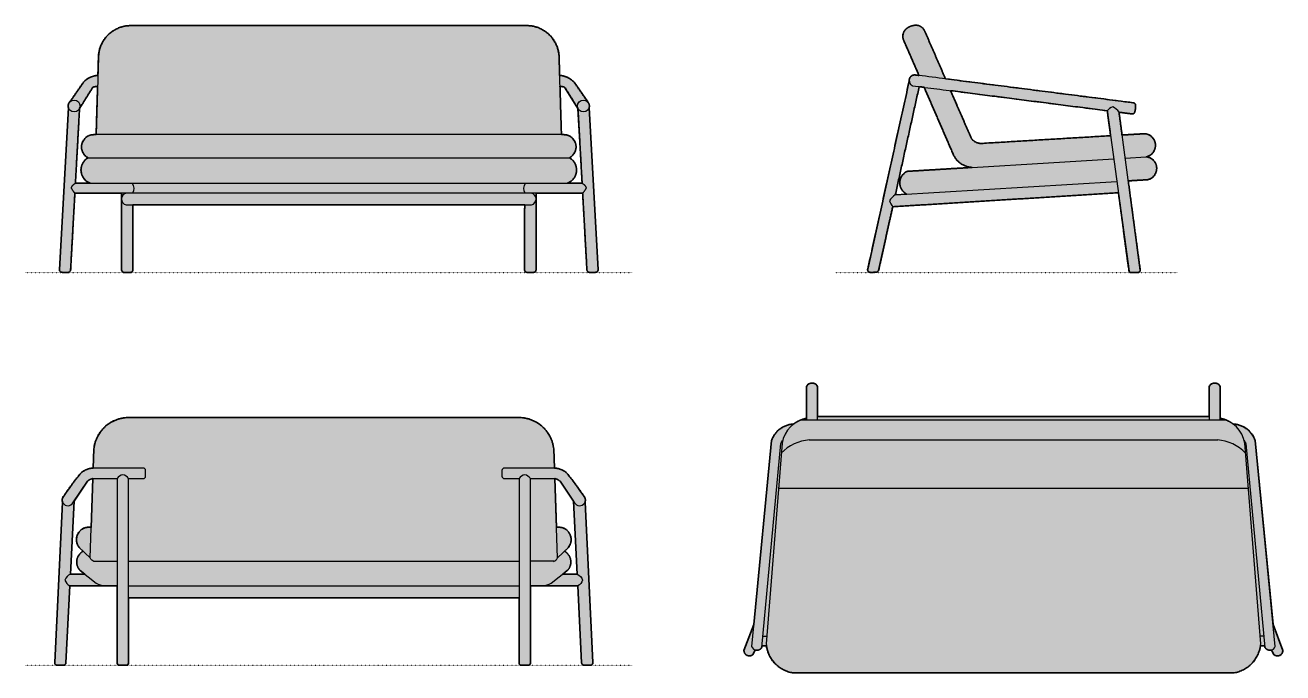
# Model space of a CAD drawing. Header units: millimetres. Extents: x 0 to 3819, y -1216 to 750.
import ezdxf

# ---------------------------------------------------------------- set-up
doc = ezdxf.new("R2010")
doc.units = ezdxf.units.MM
doc.linetypes.add('Dots', pattern=[1, 0, -1])
doc.layers.add('Blocks', color=7, linetype='Continuous')
doc.layers.add('Blocks$Fill', color=7, linetype='Continuous', true_color=0xffffff)
for name, color, linetype, lineweight, true_color in [('Blocks$Inner', 7, 'Continuous', 25, 0x007f00), ('Blocks$Outline', 7, 'Continuous', 35, 0xff3f3f), ('Groud', 7, 'Dots', 25, 0x243775)]:
    doc.layers.add(name, color=color, linetype=linetype, lineweight=lineweight, true_color=true_color)

# ---------------------------------------------------------------- blocks, each defined once
blk = doc.blocks.new('For Now Sofa Top')
at = {"layer": 'Blocks$Fill'}
blk.add_hatch(color=256, dxfattribs=at).paths.add_polyline_path([(764.9, -392.4), (1435.3, -392.4), (1437, -392.1), (1438.7, -391.7), (1440.5, -391.3), (1442.3, -390.9), (1444, -390.5), (1445.8, -390), (1447.5, -389.5), (1449.3, -388.9), (1451, -388.3), (1452.8, -387.7), (1454.5, -387), (1456.3, -386.3), (1458, -385.5), (1459.7, -384.8), (1461.5, -383.9), (1463.2, -383.1), (1464.9, -382.2), (1466.5, -381.3), (1468.2, -380.3), (1469.9, -379.3), (1471.5, -378.3), (1473.1, -377.2), (1474.7, -376.1), (1476.3, -375), (1477.9, -373.8), (1479.4, -372.6), (1480.9, -371.3), (1482.4, -370.1), (1483.9, -368.8), (1485.4, -367.4), (1486.8, -366.1), (1488.2, -364.7), (1489.6, -363.2), (1490.9, -361.8), (1492.2, -360.3), (1493.5, -358.8), (1494.7, -357.3), (1495.9, -355.7), (1497.1, -354.2), (1498.3, -352.6), (1499.4, -351), (1500.5, -349.3), (1501.5, -347.7), (1502.5, -346), (1503.5, -344.3), (1504.4, -342.6), (1505.3, -340.9), (1506.2, -339.1), (1507, -337.4), (1507.8, -335.6), (1508.6, -333.9), (1509.3, -332.1), (1510, -330.3), (1510.6, -328.5), (1511.2, -326.8), (1511.8, -325), (1512.3, -323.2), (1512.8, -321.4), (1513.3, -319.6), (1513.7, -317.8), (1514.1, -316), (1514.4, -314.2), (1514.7, -312.4), (1515, -310.6), (1528.4, -310.6), (1528.8, -315.3), (1529.1, -315.8), (1529.5, -316.3), (1529.8, -316.7), (1530.2, -317.2), (1530.5, -317.7), (1530.9, -318.1), (1531.2, -318.4), (1531.4, -318.6), (1531.6, -318.8), (1531.8, -319), (1532, -319.2), (1532.3, -319.4), (1532.5, -319.6), (1532.7, -319.8), (1533, -320), (1533.2, -320.2), (1533.5, -320.4), (1533.7, -320.6), (1534, -320.8), (1534.2, -320.9), (1534.5, -321.1), (1534.7, -321.3), (1535, -321.4), (1535.3, -321.6), (1535.6, -321.7), (1535.8, -321.9), (1536.1, -322), (1536.4, -322.2), (1536.7, -322.3), (1537, -322.4), (1537.3, -322.5), (1537.5, -322.6), (1537.8, -322.8), (1538.1, -322.9), (1538.4, -323), (1538.7, -323.1), (1539, -323.1), (1539.3, -323.2), (1539.6, -323.3), (1539.9, -323.4), (1540.2, -323.4), (1540.5, -323.5), (1540.8, -323.6), (1541.1, -323.6), (1541.4, -323.6), (1541.7, -323.7), (1542.3, -323.7), (1542.9, -323.8), (1543.5, -323.8), (1544.1, -323.8), (1544.7, -323.8), (1545.3, -323.7), (1545.7, -323.7), (1546.1, -323.7), (1546.5, -323.6), (1546.9, -323.5), (1547.3, -323.4), (1547.8, -323.4), (1548.2, -323.3), (1548.6, -323.1), (1555.9, -337), (1556.3, -337.3), (1556.8, -337.7), (1557.2, -338), (1557.7, -338.3), (1558, -338.5), (1558.2, -338.6), (1558.5, -338.8), (1558.7, -338.9), (1559, -339), (1559.2, -339.2), (1559.5, -339.3), (1559.8, -339.4), (1560, -339.6), (1560.3, -339.7), (1560.6, -339.8), (1560.9, -339.9), (1561.1, -340), (1561.4, -340.1), (1561.7, -340.2), (1562, -340.3), (1562.3, -340.3), (1562.6, -340.4), (1562.9, -340.5), (1563.2, -340.6), (1563.5, -340.6), (1563.8, -340.7), (1564.1, -340.7), (1564.4, -340.8), (1564.6, -340.8), (1564.9, -340.8), (1565.2, -340.9), (1565.5, -340.9), (1565.8, -340.9), (1566.1, -340.9), (1566.5, -340.9), (1566.7, -340.9), (1567, -340.9), (1567.3, -340.9), (1567.6, -340.9), (1567.9, -340.9), (1568.2, -340.9), (1568.5, -340.8), (1568.8, -340.8), (1569.1, -340.7), (1569.4, -340.7), (1569.7, -340.6), (1570, -340.6), (1570.3, -340.5), (1570.6, -340.5), (1570.8, -340.4), (1571.1, -340.3), (1571.4, -340.2), (1571.9, -340), (1572.5, -339.9), (1573, -339.6), (1573.5, -339.4), (1574, -339.2), (1574.5, -338.9), (1575, -338.6), (1575.5, -338.3), (1575.7, -338.2), (1576, -338), (1576.2, -337.9), (1576.4, -337.7), (1576.7, -337.5), (1576.9, -337.3), (1577.1, -337.1), (1577.4, -336.9), (1577.6, -336.8), (1577.8, -336.6), (1578, -336.4), (1578.2, -336.1), (1578.4, -335.9), (1578.6, -335.7), (1578.8, -335.5), (1579, -335.3), (1579.2, -335), (1579.4, -334.8), (1579.6, -334.6), (1579.8, -334.3), (1580, -334.1), (1580.2, -333.8), (1580.3, -333.6), (1580.5, -333.3), (1580.6, -333.1), (1580.8, -332.8), (1581, -332.6), (1581.1, -332.3), (1581.2, -332), (1581.4, -331.8), (1581.5, -331.5), (1581.6, -331.2), (1581.8, -331), (1581.9, -330.7), (1582, -330.4), (1582.1, -330.1), (1582.2, -329.8), (1582.3, -329.6), (1582.4, -329.3), (1582.5, -329), (1582.5, -328.7), (1582.6, -328.4), (1582.7, -328.1), (1582.7, -327.9), (1582.8, -327.6), (1582.8, -327.3), (1582.9, -327), (1582.9, -326.7), (1583, -326.2), (1583.1, -325.6), (1583.1, -325), (1583.1, -324.5), (1553.6, -245.9), (1499.4, 312.6), (1499, 313.9), (1498.5, 315.1), (1498, 316.4), (1497.5, 317.6), (1496.9, 318.8), (1496.4, 320), (1495.8, 321.2), (1495.2, 322.5), (1494.5, 323.7), (1493.9, 324.9), (1493.2, 326.1), (1492.5, 327.2), (1491.7, 328.4), (1491, 329.6), (1490.2, 330.7), (1489.4, 331.9), (1488.5, 333), (1487.7, 334.1), (1486.8, 335.2), (1485.9, 336.3), (1485, 337.4), (1484, 338.4), (1483.1, 339.5), (1482.1, 340.5), (1481.1, 341.5), (1480, 342.5), (1479, 343.5), (1477.9, 344.4), (1476.8, 345.4), (1475.7, 346.3), (1474.6, 347.2), (1473.5, 348), (1472.3, 348.9), (1471.1, 349.7), (1470, 350.5), (1468.8, 351.3), (1467.5, 352), (1466.3, 352.8), (1465.1, 353.5), (1463.8, 354.2), (1462.6, 354.8), (1461.3, 355.4), (1460, 356.1), (1458.7, 356.6), (1457.4, 357.2), (1456.1, 357.7), (1454.8, 358.2), (1453.5, 358.7), (1452.1, 359.2), (1450.8, 359.6), (1449.5, 360), (1448.1, 360.4), (1446.8, 360.7), (1445.5, 361), (1444.1, 361.3), (1442.8, 361.6), (1441.5, 361.8), (1440.1, 362.1), (1438.8, 362.3), (1437.5, 362.4), (1436.1, 362.6), (1434.8, 362.7), (1433.5, 362.8), (1432.2, 362.9), (1429.6, 364.8), (1426.9, 366.6), (1424.2, 368.3), (1421.4, 369.9), (1418.6, 371.5), (1415.8, 372.9), (1412.9, 374.2), (1410, 375.4), (1407.9, 376.2), (1405.8, 377), (1403.7, 377.7), (1401.5, 378.3), (1399.4, 378.9), (1397.3, 379.4), (1395.1, 379.9), (1393, 380.3), (1393, 477.2), (1392.7, 477.7), (1392.4, 478.2), (1392, 478.8), (1391.7, 479.3), (1391.3, 479.8), (1390.9, 480.3), (1390.5, 480.8), (1390.1, 481.2), (1389.6, 481.7), (1389.2, 482.2), (1388.7, 482.6), (1388.2, 483), (1387.7, 483.4), (1387.1, 483.8), (1386.6, 484.2), (1386, 484.5), (1385.5, 484.8), (1384.9, 485.1), (1384.3, 485.4), (1383.7, 485.7), (1383.1, 485.9), (1382.5, 486.2), (1381.9, 486.4), (1381.2, 486.5), (1380.6, 486.7), (1380, 486.8), (1379.4, 487), (1378.7, 487), (1378.1, 487.1), (1377.5, 487.2), (1376.9, 487.2), (1376.3, 487.2), (1375.7, 487.2), (1375, 487.2), (1374.4, 487.1), (1373.8, 487), (1373.2, 487), (1372.6, 486.8), (1371.9, 486.7), (1371.3, 486.5), (1370.7, 486.4), (1370.1, 486.2), (1369.5, 485.9), (1368.9, 485.7), (1368.3, 485.4), (1367.7, 485.1), (1367.1, 484.8), (1366.5, 484.5), (1366, 484.2), (1365.4, 483.8), (1364.9, 483.4), (1364.4, 483), (1363.9, 482.6), (1363.4, 482.2), (1362.9, 481.7), (1362.5, 481.2), (1362, 480.8), (1361.6, 480.3), (1361.2, 479.8), (1360.9, 479.3), (1360.5, 478.8), (1360.2, 478.2), (1359.8, 477.7), (1359.5, 477.2), (1359.5, 386), (764.9, 386), (170.2, 386), (170.2, 477.2), (169.9, 477.7), (169.6, 478.2), (169.2, 478.8), (168.9, 479.3), (168.5, 479.8), (168.1, 480.3), (167.7, 480.8), (167.2, 481.2), (166.8, 481.7), (166.3, 482.2), (165.8, 482.6), (165.3, 483), (164.8, 483.4), (164.3, 483.8), (163.8, 484.2), (163.2, 484.5), (162.6, 484.8), (162.1, 485.1), (161.5, 485.4), (160.9, 485.7), (160.3, 485.9), (159.7, 486.2), (159, 486.4), (158.4, 486.5), (157.8, 486.7), (157.2, 486.8), (156.5, 487), (155.9, 487), (155.3, 487.1), (154.7, 487.2), (154.1, 487.2), (153.4, 487.2), (152.8, 487.2), (152.2, 487.2), (151.6, 487.1), (151, 487), (150.4, 487), (149.7, 486.8), (149.1, 486.7), (148.5, 486.5), (147.9, 486.4), (147.2, 486.2), (146.6, 485.9), (146, 485.7), (145.4, 485.4), (144.8, 485.1), (144.3, 484.8), (143.7, 484.5), (143.1, 484.2), (142.6, 483.8), (142.1, 483.4), (141.6, 483), (141, 482.6), (140.6, 482.2), (140.1, 481.7), (139.6, 481.2), (139.2, 480.8), (138.8, 480.3), (138.4, 479.8), (138, 479.3), (137.7, 478.8), (137.3, 478.2), (137, 477.7), (136.7, 477.2), (136.7, 380.3), (134.6, 379.9), (132.5, 379.4), (130.3, 378.9), (128.2, 378.3), (126, 377.7), (123.9, 377), (121.8, 376.2), (119.7, 375.4), (116.8, 374.2), (113.9, 372.9), (111.1, 371.5), (108.3, 369.9), (105.5, 368.3), (102.8, 366.6), (100.1, 364.8), (97.5, 362.9), (96.2, 362.8), (94.9, 362.7), (93.6, 362.6), (92.3, 362.4), (90.9, 362.3), (89.6, 362.1), (88.3, 361.8), (86.9, 361.6), (85.6, 361.3), (84.2, 361), (82.9, 360.7), (81.6, 360.4), (80.2, 360), (78.9, 359.6), (77.6, 359.2), (76.3, 358.7), (74.9, 358.2), (73.6, 357.7), (72.3, 357.2), (71, 356.6), (69.7, 356.1), (68.4, 355.4), (67.2, 354.8), (65.9, 354.2), (64.7, 353.5), (63.4, 352.8), (62.2, 352), (61, 351.3), (59.8, 350.5), (58.6, 349.7), (57.4, 348.9), (56.2, 348), (55.1, 347.2), (54, 346.3), (52.9, 345.4), (51.8, 344.4), (50.7, 343.5), (49.7, 342.5), (48.6, 341.5), (47.6, 340.5), (46.6, 339.5), (45.7, 338.4), (44.7, 337.4), (43.8, 336.3), (42.9, 335.2), (42, 334.1), (41.2, 333), (40.3, 331.9), (39.5, 330.7), (38.8, 329.6), (38, 328.4), (37.3, 327.2), (36.5, 326.1), (35.9, 324.9), (35.2, 323.7), (34.6, 322.5), (33.9, 321.2), (33.3, 320), (32.8, 318.8), (32.2, 317.6), (31.7, 316.4), (31.2, 315.1), (30.8, 313.9), (30.3, 312.6), (-23.9, -245.9), (-53.4, -324.5), (-53.4, -325), (-53.3, -325.6), (-53.3, -326.2), (-53.2, -326.7), (-53.2, -327), (-53.1, -327.3), (-53.1, -327.6), (-53, -327.9), (-53, -328.1), (-52.9, -328.4), (-52.8, -328.7), (-52.7, -329), (-52.6, -329.3), (-52.6, -329.6), (-52.5, -329.8), (-52.4, -330.1), (-52.3, -330.4), (-52.2, -330.7), (-52, -331), (-51.9, -331.2), (-51.8, -331.5), (-51.7, -331.8), (-51.5, -332), (-51.4, -332.3), (-51.2, -332.6), (-51.1, -332.8), (-50.9, -333.1), (-50.8, -333.3), (-50.6, -333.6), (-50.4, -333.8), (-50.3, -334.1), (-50.1, -334.3), (-49.9, -334.6), (-49.7, -334.8), (-49.5, -335), (-49.3, -335.3), (-49.1, -335.5), (-48.9, -335.7), (-48.7, -335.9), (-48.5, -336.1), (-48.3, -336.4), (-48.1, -336.6), (-47.9, -336.8), (-47.6, -336.9), (-47.4, -337.1), (-47.2, -337.3), (-47, -337.5), (-46.7, -337.7), (-46.5, -337.9), (-46.3, -338), (-46, -338.2), (-45.8, -338.3), (-45.3, -338.6), (-44.8, -338.9), (-44.3, -339.2), (-43.8, -339.4), (-43.3, -339.6), (-42.8, -339.9), (-42.2, -340), (-41.7, -340.2), (-41.4, -340.3), (-41.1, -340.4), (-40.8, -340.5), (-40.6, -340.5), (-40.3, -340.6), (-40, -340.6), (-39.7, -340.7), (-39.4, -340.7), (-39.1, -340.8), (-38.8, -340.8), (-38.5, -340.9), (-38.2, -340.9), (-37.9, -340.9), (-37.6, -340.9), (-37.3, -340.9), (-37, -340.9), (-36.7, -340.9), (-36.4, -340.9), (-36.1, -340.9), (-35.8, -340.9), (-35.5, -340.9), (-35.2, -340.8), (-34.9, -340.8), (-34.6, -340.8), (-34.3, -340.7), (-34, -340.7), (-33.7, -340.6), (-33.4, -340.6), (-33.2, -340.5), (-32.9, -340.4), (-32.6, -340.3), (-32.3, -340.3), (-32, -340.2), (-31.7, -340.1), (-31.4, -340), (-31.1, -339.9), (-30.9, -339.8), (-30.6, -339.7), (-30.3, -339.6), (-30.1, -339.4), (-29.8, -339.3), (-29.5, -339.2), (-29.3, -339), (-29, -338.9), (-28.7, -338.8), (-28.5, -338.6), (-28.3, -338.5), (-28, -338.3), (-27.5, -338), (-27.1, -337.7), (-26.6, -337.3), (-26.2, -337), (-18.9, -323.1), (-18.5, -323.3), (-18, -323.4), (-17.6, -323.4), (-17.2, -323.5), (-16.8, -323.6), (-16.4, -323.7), (-16, -323.7), (-15.5, -323.7), (-15, -323.8), (-14.4, -323.8), (-13.8, -323.8), (-13.2, -323.8), (-12.6, -323.7), (-12, -323.7), (-11.7, -323.6), (-11.4, -323.6), (-11.1, -323.6), (-10.8, -323.5), (-10.5, -323.4), (-10.2, -323.4), (-9.9, -323.3), (-9.6, -323.2), (-9.3, -323.1), (-9, -323.1), (-8.7, -323), (-8.4, -322.9), (-8.1, -322.8), (-7.8, -322.6), (-7.5, -322.5), (-7.2, -322.4), (-7, -322.3), (-6.7, -322.2), (-6.4, -322), (-6.1, -321.9), (-5.8, -321.7), (-5.6, -321.6), (-5.3, -321.4), (-5, -321.3), (-4.8, -321.1), (-4.5, -320.9), (-4.2, -320.8), (-4, -320.6), (-3.7, -320.4), (-3.5, -320.2), (-3.2, -320), (-3, -319.8), (-2.8, -319.6), (-2.5, -319.4), (-2.3, -319.2), (-2.1, -319), (-1.9, -318.8), (-1.6, -318.6), (-1.4, -318.4), (-1.2, -318.1), (-0.8, -317.7), (-0.4, -317.2), (-0.1, -316.7), (0.3, -316.3), (0.6, -315.8), (0.9, -315.3), (1.3, -310.6), (14.7, -310.6), (15, -312.4), (15.3, -314.2), (15.6, -316), (16, -317.8), (16.4, -319.6), (16.9, -321.4), (17.4, -323.2), (17.9, -325), (18.5, -326.8), (19.1, -328.5), (19.7, -330.3), (20.4, -332.1), (21.1, -333.9), (21.9, -335.6), (22.7, -337.4), (23.5, -339.1), (24.4, -340.9), (25.3, -342.6), (26.2, -344.3), (27.2, -346), (28.2, -347.7), (29.2, -349.3), (30.3, -351), (31.4, -352.6), (32.6, -354.2), (33.8, -355.7), (35, -357.3), (36.2, -358.8), (37.5, -360.3), (38.8, -361.8), (40.2, -363.2), (41.5, -364.7), (42.9, -366.1), (44.3, -367.4), (45.8, -368.8), (47.3, -370.1), (48.8, -371.3), (50.3, -372.6), (51.8, -373.8), (53.4, -375), (55, -376.1), (56.6, -377.2), (58.2, -378.3), (59.9, -379.3), (61.5, -380.3), (63.2, -381.3), (64.9, -382.2), (66.6, -383.1), (68.3, -383.9), (70, -384.8), (71.7, -385.5), (73.4, -386.3), (75.2, -387), (76.9, -387.7), (78.7, -388.3), (80.4, -388.9), (82.2, -389.5), (83.9, -390), (85.7, -390.5), (87.5, -390.9), (89.2, -391.3), (91, -391.7), (92.7, -392.1), (94.5, -392.4)], flags=0)
at = {"layer": 'Blocks$Inner'}
for p, q in [((136.7, 477.2), (136.7, 375.4)), ((170.2, 375.4), (170.2, 477.2)), ((1359.5, 477.2), (1359.5, 375.4)), ((1393, 375.4), (1393, 477.2)), ((30.3, 312.6), (-30.3, -312.6)), ((1560, -312.6), (1499.4, 312.6)), ((0.9, -315.3), (59, 303.7)), ((62.2, 305.2), (14, -304.6)), ((1515.7, -304.6), (1467.5, 305.2)), ((1470.7, 303.7), (1528.8, -315.3)), ((-23.9, -245.9), (-53.4, -324.5)), ((1583.1, -324.5), (1553.6, -245.9)), ((4.1, -280.6), (15.9, -280.6)), ((1525.6, -280.6), (1513.8, -280.6)), ((-26.2, -337), (-18.8, -323)), ((1.3, -310.6), (14.7, -310.6)), ((1528.4, -310.6), (1515, -310.6)), ((1548.5, -323), (1555.9, -337))]:
    blk.add_line(p, q, dxfattribs=at)
for points in [[(170.2, 386), (764.9, 386), (1359.5, 386)], [(119.7, 375.4), (764.9, 375.4), (1410, 375.4)], [(144.2, 314.8), (764.9, 314.8), (1385.5, 314.8)], [(51.4, 168), (764.9, 168), (1478.3, 168)], [(94.5, -392.4), (764.9, -392.4), (1435.3, -392.4)]]:
    blk.add_lwpolyline(points, dxfattribs=at)
for centre, radius, start, end in [((153.4, 468.2), 19, 28.1156, 151.8844), ((1376.3, 468.2), 19, 28.1156, 151.8844), ((101.1, 287.9), 75, 92.7578, 160.7758), ((154.2, 288.6), 93.4, 100.7654, 169.7452), ((131, 287.6), 76.6, 132.8959, 133.1058), ((1375.5, 288.6), 93.4, 10.2548, 79.2346), ((1428.6, 287.9), 75, 19.2242, 87.2422), ((1398.7, 287.6), 76.6, 46.8942, 47.1041), ((155.9, 181.9), 133.3, 94.5833, 136.1102), ((1373.8, 181.9), 133.3, 43.8898, 85.4167), ((111, -296.5), 97.3, 184.7732, 260.2389), ((1418.8, -296.5), 97.3, 279.7611, 355.2268), ((-36.9, -324.5), 16.5, 180, 310.5812), ((-14.1, -306.4), 17.4, 200.9869, 329.3392), ((1543.8, -306.4), 17.4, 210.6608, 339.0131), ((1566.6, -324.5), 16.5, 229.4188, 360)]:
    blk.add_arc(centre, radius, start, end, dxfattribs=at)
at = {"layer": 'Blocks$Inner', "extrusion": (0, 0, -1)}
for centre, start, end in [((-101.1, 287.9), 20.4409, 34.7466), ((-1428.6, 287.9), 145.2534, 159.5591)]:
    blk.add_arc(centre, 45, start, end, dxfattribs=at)
at = {"layer": 'Blocks$Outline'}
for points in [[(136.7, 477.2), (136.7, 380.3)], [(170.2, 386), (170.2, 477.2)], [(1359.5, 477.2), (1359.5, 386)], [(1393, 380.3), (1393, 477.2)], [(764.9, 386), (170.2, 386)], [(1359.5, 386), (764.9, 386)], [(30.3, 312.6), (-23.9, -245.9)], [(1553.6, -245.9), (1499.4, 312.6)], [(-23.9, -245.9), (-53.4, -324.5)], [(1583.1, -324.5), (1553.6, -245.9)], [(-26.2, -337), (-18.9, -323.1)], [(0.9, -315.3), (1.3, -310.6)], [(1.3, -310.6), (14.7, -310.6)], [(1515, -310.6), (1528.4, -310.6)], [(1528.4, -310.6), (1528.8, -315.3)], [(1548.6, -323.1), (1555.9, -337)], [(94.5, -392.4), (764.9, -392.4)], [(764.9, -392.4), (1435.3, -392.4)]]:
    blk.add_lwpolyline(points, dxfattribs=at)
for points, weights, knots in [([(170.2, 477.2), (164.8, 487.2), (153.4, 487.2), (142.1, 487.2), (136.7, 477.2)], [1, 0.857686369871, 1, 0.857686369871, 1], [0, 0, 0, 20.482595, 20.482595, 40.96519, 40.96519, 40.96519]), ([(1393, 477.2), (1387.6, 487.2), (1376.3, 487.2), (1364.9, 487.2), (1359.5, 477.2)], [1, 0.857686369871, 1, 0.857686369871, 1], [0, 0, 0, 20.482595, 20.482595, 40.96519, 40.96519, 40.96519]), ([(136.7, 380.3), (128, 378.7), (107.7, 370.6), (97.5, 362.9)], [1, 0.971216127957, 0.925319467514, 0.916501044127], [0, 0, 0, 18.417863, 43.670177, 43.670177, 43.670177]), ([(1432.2, 362.9), (1422, 370.6), (1401.8, 378.7), (1393, 380.3)], [0.916501044127, 0.925319467514, 0.971216127957, 1], [68.802068, 68.802068, 68.802068, 94.054382, 112.472246, 112.472246, 112.472246]), ([(-53.4, -324.5), (-53.4, -335), (-43.8, -339.4), (-34.2, -343.8), (-26.2, -337)], [1, 0.842026217612, 1, 0.842026217612, 1], [0, 0, 0, 18.762099, 18.762099, 37.524199, 37.524199, 37.524199]), ([(-18.9, -323.1), (-17.2, -323.6), (-15.5, -323.7), (-4.7, -324.7), (0.9, -315.3)], [0.955113931417, 0.972666336432, 1, 0.84723250899, 1], [15.998954, 15.998954, 15.998954, 19.485335, 19.485335, 38.970669, 38.970669, 38.970669]), ([(1528.8, -315.3), (1534.4, -324.7), (1545.3, -323.7), (1547, -323.6), (1548.6, -323.1)], [1, 0.84723250899, 1, 0.972666336432, 0.955113931417], [0, 0, 0, 19.485335, 19.485335, 22.971715, 22.971715, 22.971715]), ([(1555.9, -337), (1563.9, -343.8), (1573.5, -339.4), (1583.1, -335), (1583.1, -324.5)], [1, 0.842026217612, 1, 0.842026217612, 1], [0, 0, 0, 18.762099, 18.762099, 37.524199, 37.524199, 37.524199])]:
    blk.add_rational_spline(points, weights, degree=2, knots=knots, dxfattribs=at)
for points, weights in [([(97.5, 362.9), (47, 360.4), (30.3, 312.6)], [1, 0.82894940867, 1]), ([(1499.4, 312.6), (1482.7, 360.4), (1432.2, 362.9)], [1, 0.82894940867, 1]), ([(14.7, -310.6), (24.9, -380.4), (94.5, -392.4)], [0.980128356653, 0.801331986951, 1]), ([(1435.3, -392.4), (1504.8, -380.4), (1515, -310.6)], [1, 0.801331986951, 0.980128356653])]:
    blk.add_rational_spline(points, weights, degree=2, dxfattribs=at)
blk = doc.blocks.new('For Now Sofa Side')
at = {"layer": 'Blocks$Fill'}
h = blk.add_hatch(color=256, dxfattribs=at)
h.paths.add_polyline_path([(223.8, 581.8), (97.6, 9.8), (97.5, 9.7), (97.5, 9.6), (97.5, 9.4), (97.5, 9.3), (97.4, 9.2), (97.4, 9), (97.4, 8.9), (97.4, 8.8), (97.4, 8.6), (97.4, 8.5), (97.4, 8.4), (97.4, 8.2), (97.4, 8.1), (97.4, 7.9), (97.4, 7.8), (97.4, 7.7), (97.4, 7.5), (97.4, 7.4), (97.4, 7.3), (97.4, 7.1), (97.4, 7), (97.4, 6.9), (97.5, 6.7), (97.5, 6.6), (97.5, 6.5), (97.6, 6.3), (97.6, 6.2), (97.6, 6.1), (97.7, 5.9), (97.7, 5.8), (97.7, 5.7), (97.8, 5.6), (97.9, 5.4), (97.9, 5.2), (98, 5), (98.1, 4.8), (98.2, 4.6), (98.2, 4.4), (98.3, 4.2), (98.4, 4), (98.6, 3.8), (98.7, 3.6), (98.8, 3.4), (98.9, 3.2), (99, 3), (99.2, 2.9), (99.3, 2.7), (99.5, 2.5), (99.6, 2.4), (99.7, 2.2), (99.9, 2), (100.1, 1.9), (100.2, 1.7), (100.4, 1.6), (100.6, 1.5), (100.7, 1.3), (100.9, 1.2), (101.1, 1.1), (101.3, 1), (101.5, 0.9), (101.6, 0.7), (101.8, 0.6), (102, 0.6), (102.2, 0.5), (103.1, 0.3), (103.9, 0.2), (104.8, 0.1), (105.6, 0.1), (106.5, 0), (107.3, 0), (108.2, 0), (109.1, 0), (116.7, 0.2), (124.4, 0.1), (124.7, 0.3), (124.9, 0.4), (125.1, 0.5), (125.4, 0.6), (125.6, 0.7), (125.8, 0.9), (126.1, 1), (126.3, 1.1), (126.5, 1.3), (126.8, 1.4), (127, 1.6), (127.2, 1.8), (127.4, 1.9), (127.6, 2.1), (127.8, 2.3), (128, 2.4), (128.3, 2.6), (128.5, 2.8), (128.6, 3), (128.8, 3.2), (129, 3.4), (129.2, 3.6), (129.4, 3.8), (129.6, 4), (129.7, 4.2), (129.9, 4.4), (130.1, 4.6), (130.2, 4.9), (130.4, 5.1), (130.5, 5.3), (130.6, 5.5), (130.8, 5.8), (173.5, 199.2), (858.8, 241.6), (891.1, 3.7), (891.1, 3.6), (891.2, 3.4), (891.3, 3.3), (891.4, 3.1), (891.5, 3), (891.6, 2.9), (891.7, 2.7), (891.8, 2.6), (891.9, 2.4), (892, 2.3), (892.1, 2.2), (892.2, 2), (892.3, 1.9), (892.5, 1.8), (892.6, 1.7), (892.7, 1.5), (892.8, 1.4), (892.9, 1.3), (893.1, 1.2), (893.2, 1.1), (893.3, 1), (893.5, 0.9), (893.6, 0.8), (893.8, 0.7), (893.9, 0.6), (894.1, 0.5), (894.2, 0.4), (894.3, 0.3), (894.5, 0.2), (894.6, 0.1), (894.8, 0.1), (895, 0), (895.8, -0.1), (896.7, -0.2), (897.5, -0.3), (898.4, -0.4), (899.2, -0.4), (900.1, -0.5), (900.9, -0.5), (901.8, -0.5), (909.5, -0.3), (917.1, -0.3), (917.3, -0.3), (917.5, -0.3), (917.7, -0.3), (917.9, -0.3), (918.1, -0.3), (918.3, -0.3), (918.5, -0.3), (918.7, -0.3), (918.9, -0.2), (919, -0.2), (919.2, -0.2), (919.4, -0.1), (919.6, -0.1), (919.8, 0), (920, 0), (920.2, 0.1), (920.3, 0.2), (920.5, 0.2), (920.7, 0.3), (920.9, 0.4), (921.1, 0.5), (921.2, 0.6), (921.4, 0.6), (921.6, 0.7), (921.7, 0.8), (921.9, 1), (922, 1.1), (922.2, 1.2), (922.4, 1.3), (922.5, 1.4), (922.6, 1.5), (922.8, 1.7), (922.9, 1.8), (923.1, 1.9), (923.2, 2), (923.3, 2.2), (923.4, 2.3), (923.6, 2.5), (923.7, 2.6), (923.8, 2.8), (923.9, 2.9), (924, 3.1), (924.1, 3.3), (924.2, 3.4), (924.3, 3.6), (924.4, 3.8), (924.5, 3.9), (924.6, 4.1), (924.6, 4.3), (924.7, 4.5), (924.8, 4.7), (924.9, 4.8), (924.9, 5), (925, 5.2), (925, 5.4), (925.1, 5.6), (925.1, 5.8), (925.1, 6), (925.2, 6.2), (925.2, 6.3), (925.2, 6.5), (925.2, 6.7), (925.2, 6.9), (925.2, 7.1), (888.8, 277.7), (947.8, 281.2), (948.5, 281.4), (949.2, 281.6), (949.9, 281.8), (950.6, 282), (951.3, 282.2), (952, 282.5), (952.7, 282.7), (953.4, 283), (954.1, 283.3), (954.8, 283.6), (955.5, 284), (956.1, 284.3), (956.8, 284.7), (957.5, 285), (958.2, 285.4), (958.8, 285.8), (959.5, 286.3), (960.1, 286.7), (960.8, 287.2), (961.4, 287.7), (962, 288.1), (962.6, 288.7), (963.2, 289.2), (963.8, 289.7), (964.4, 290.3), (965, 290.8), (965.6, 291.4), (966.1, 292), (966.6, 292.6), (967.2, 293.2), (967.7, 293.9), (968.1, 294.5), (968.6, 295.2), (969.1, 295.8), (969.5, 296.5), (970, 297.2), (970.4, 297.9), (970.8, 298.6), (971.2, 299.3), (971.5, 300), (971.9, 300.7), (972.2, 301.4), (972.5, 302.2), (972.8, 302.9), (973.1, 303.6), (973.3, 304.4), (973.6, 305.1), (973.8, 305.9), (974, 306.6), (974.2, 307.4), (974.4, 308.1), (974.5, 308.9), (974.7, 309.7), (974.8, 310.4), (974.9, 311.2), (975, 311.9), (975, 312.7), (975.1, 313.4), (975.1, 314.1), (975.2, 314.9), (975.2, 315.6), (975.2, 316.3), (975.1, 317), (975.1, 317.8), (975, 318.5), (975, 319.2), (974.9, 319.9), (974.8, 320.6), (974.7, 321.4), (974.6, 322.1), (974.4, 322.8), (974.3, 323.5), (974.1, 324.3), (973.9, 325), (973.7, 325.7), (973.5, 326.5), (973.2, 327.2), (972.9, 327.9), (972.7, 328.7), (972.4, 329.4), (972.1, 330.1), (971.7, 330.8), (971.4, 331.5), (971, 332.2), (970.6, 332.9), (970.2, 333.6), (969.8, 334.3), (969.4, 335), (968.9, 335.6), (968.5, 336.3), (968, 336.9), (967.5, 337.6), (967, 338.2), (966.5, 338.8), (965.9, 339.4), (965.4, 340), (964.8, 340.6), (964.2, 341.1), (963.6, 341.7), (963, 342.2), (962.4, 342.8), (961.8, 343.3), (961.2, 343.8), (960.5, 344.2), (959.9, 344.7), (959.2, 345.1), (958.5, 345.6), (957.9, 346), (957.2, 346.4), (956.5, 346.7), (955.8, 347.1), (955.1, 347.5), (954.4, 347.8), (953.7, 348.1), (952.9, 348.4), (952.2, 348.7), (951.5, 348.9), (950.8, 349.2), (950.1, 349.4), (949.3, 349.6), (948.6, 349.8), (947.9, 350), (947.2, 350.1), (946.4, 350.3), (945.7, 350.4), (945, 350.5), (944.3, 350.6), (943.6, 350.7), (944.3, 350.9), (945, 351), (945.7, 351.2), (946.4, 351.5), (947.1, 351.7), (947.8, 351.9), (948.5, 352.2), (949.2, 352.5), (949.9, 352.8), (950.6, 353.1), (951.3, 353.4), (952, 353.7), (952.7, 354.1), (953.4, 354.5), (954.1, 354.9), (954.8, 355.3), (955.4, 355.7), (956.1, 356.2), (956.7, 356.6), (957.4, 357.1), (958, 357.6), (958.6, 358.1), (959.3, 358.6), (959.9, 359.2), (960.4, 359.7), (961, 360.3), (961.6, 360.9), (962.2, 361.5), (962.7, 362.1), (963.2, 362.7), (963.7, 363.3), (964.2, 364), (964.7, 364.6), (965.2, 365.3), (965.7, 366), (966.1, 366.7), (966.5, 367.4), (966.9, 368.1), (967.3, 368.8), (967.7, 369.5), (968, 370.2), (968.4, 371), (968.7, 371.7), (969, 372.5), (969.3, 373.2), (969.6, 374), (969.8, 374.7), (970, 375.5), (970.2, 376.2), (970.4, 377), (970.6, 377.8), (970.8, 378.5), (970.9, 379.3), (971.1, 380), (971.2, 380.8), (971.3, 381.6), (971.3, 382.3), (971.4, 383.1), (971.4, 383.8), (971.5, 384.6), (971.5, 385.3), (971.5, 386), (971.5, 386.8), (971.4, 387.5), (971.4, 388.2), (971.3, 388.9), (971.2, 389.7), (971.2, 390.4), (971, 391.1), (970.9, 391.9), (970.8, 392.6), (970.6, 393.3), (970.4, 394.1), (970.3, 394.8), (970, 395.6), (969.8, 396.3), (969.6, 397.1), (969.3, 397.8), (969, 398.5), (968.7, 399.3), (968.4, 400), (968.1, 400.7), (967.8, 401.4), (967.4, 402.1), (967, 402.9), (966.6, 403.6), (966.2, 404.2), (965.8, 404.9), (965.3, 405.6), (964.8, 406.3), (964.4, 406.9), (963.9, 407.6), (963.4, 408.2), (962.8, 408.8), (962.3, 409.5), (961.7, 410.1), (961.2, 410.6), (960.6, 411.2), (960, 411.8), (959.4, 412.3), (958.8, 412.9), (958.1, 413.4), (957.5, 413.9), (956.9, 414.4), (956.2, 414.8), (955.5, 415.3), (954.8, 415.7), (954.2, 416.2), (953.5, 416.6), (952.8, 416.9), (952.1, 417.3), (951.4, 417.7), (950.6, 418), (949.9, 418.3), (949.2, 418.6), (948.5, 418.9), (947.8, 419.2), (947, 419.4), (946.3, 419.7), (945.6, 419.9), (944.8, 420.1), (944.1, 420.3), (943.4, 420.4), (942.6, 420.6), (941.9, 420.7), (941.2, 420.8), (940.5, 420.9), (939.8, 421), (870.1, 416.9), (860.8, 486), (899.5, 481), (899.7, 481), (899.9, 481), (900, 481), (900.2, 481), (900.4, 481), (900.6, 480.9), (900.7, 480.9), (900.9, 480.9), (901.1, 480.9), (901.3, 481), (901.5, 481), (901.6, 481), (901.8, 481), (902, 481), (902.2, 481.1), (902.4, 481.1), (902.5, 481.1), (902.7, 481.2), (902.9, 481.2), (903.1, 481.3), (903.3, 481.3), (903.5, 481.4), (903.6, 481.4), (903.8, 481.5), (904, 481.6), (904.2, 481.6), (904.3, 481.7), (904.5, 481.8), (904.7, 481.9), (904.8, 482), (905, 482.1), (905.2, 482.2), (905.3, 482.3), (905.5, 482.4), (905.7, 482.5), (905.8, 482.6), (906, 482.7), (906.1, 482.9), (906.2, 483), (906.4, 483.1), (906.5, 483.2), (906.7, 483.4), (906.8, 483.5), (906.9, 483.6), (907, 483.8), (907.2, 483.9), (907.3, 484.1), (907.4, 484.2), (907.5, 484.4), (907.6, 484.5), (907.7, 484.7), (907.8, 484.8), (907.9, 485), (908, 485.1), (908.1, 485.3), (908.2, 485.5), (908.2, 485.6), (908.3, 485.8), (908.4, 485.9), (908.4, 486.1), (908.5, 486.3), (908.6, 486.4), (908.6, 486.6), (908.7, 486.7), (909, 488.2), (909.4, 489.7), (909.7, 491.2), (910, 492.7), (910.2, 494.2), (910.4, 495.7), (910.6, 497.2), (910.8, 498.7), (911.1, 501.9), (911.3, 505), (911.3, 505.2), (911.3, 505.5), (911.3, 505.7), (911.3, 506), (911.3, 506.2), (911.2, 506.4), (911.2, 506.7), (911.2, 506.9), (911.2, 507.2), (911.1, 507.4), (911.1, 507.6), (911.1, 507.9), (911, 508.1), (911, 508.3), (910.9, 508.6), (910.8, 508.8), (910.8, 508.9), (910.8, 509.1), (910.7, 509.2), (910.7, 509.4), (910.6, 509.5), (910.6, 509.7), (910.5, 509.8), (910.4, 510), (910.4, 510.1), (910.3, 510.2), (910.2, 510.4), (910.2, 510.5), (910.1, 510.7), (910, 510.8), (910, 510.9), (909.9, 511.1), (909.8, 511.2), (909.7, 511.3), (909.6, 511.5), (909.5, 511.6), (909.4, 511.7), (909.3, 511.8), (909.2, 511.9), (909.1, 512.1), (909, 512.2), (908.9, 512.3), (908.8, 512.4), (908.7, 512.5), (908.6, 512.6), (908.5, 512.7), (908.4, 512.8), (908.3, 512.9), (908.2, 513), (908, 513.1), (907.9, 513.2), (907.8, 513.3), (907.7, 513.4), (907.5, 513.5), (907.4, 513.6), (907.3, 513.7), (907.1, 513.7), (907, 513.8), (906.8, 513.9), (906.7, 514), (906.6, 514.1), (906.4, 514.1), (906.3, 514.2), (906.1, 514.2), (906, 514.3), (905.8, 514.4), (905.7, 514.4), (905.5, 514.5), (905.4, 514.5), (905.2, 514.6), (905.1, 514.6), (904.9, 514.7), (904.8, 514.7), (904.6, 514.7), (904.5, 514.8), (904.3, 514.8), (904.2, 514.8), (904, 514.8), (903.8, 514.9), (903.7, 514.9), (333.8, 587.5), (270.2, 733.7), (269.8, 734.6), (269.3, 735.4), (268.8, 736.3), (268.2, 737.1), (267.6, 738), (267, 738.8), (266.4, 739.6), (265.7, 740.4), (265, 741.1), (264.3, 741.8), (263.5, 742.6), (262.7, 743.2), (261.9, 743.9), (261.1, 744.5), (260.2, 745.1), (259.3, 745.7), (258.4, 746.3), (257.5, 746.8), (256.6, 747.3), (255.6, 747.7), (254.6, 748.1), (253.7, 748.5), (252.7, 748.8), (251.7, 749.2), (250.7, 749.4), (249.7, 749.7), (248.7, 749.9), (247.7, 750), (246.7, 750.2), (245.7, 750.3), (244.7, 750.3), (243.7, 750.4), (242.8, 750.3), (241.8, 750.2), (240.9, 750.2), (239.9, 750), (238.9, 749.9), (238, 749.8), (237, 749.6), (236, 749.4), (235.1, 749.2), (234.1, 749), (233.2, 748.7), (232.2, 748.4), (231.3, 748.2), (230.3, 747.8), (229.4, 747.5), (228.5, 747.2), (227.6, 746.8), (226.6, 746.4), (225.7, 746), (224.8, 745.6), (224, 745.2), (223.1, 744.7), (222.2, 744.2), (221.4, 743.7), (220.5, 743.2), (219.7, 742.7), (218.9, 742.2), (218.1, 741.6), (217.3, 741.1), (216.5, 740.5), (215.8, 739.9), (215, 739.3), (214.6, 738.9), (214.1, 738.6), (213.7, 738.2), (213.3, 737.8), (212.9, 737.4), (212.4, 737), (212, 736.5), (211.6, 736.1), (211.2, 735.7), (210.9, 735.2), (210.5, 734.7), (210.1, 734.3), (209.7, 733.8), (209.4, 733.3), (209, 732.8), (208.7, 732.3), (208.4, 731.8), (208.1, 731.2), (207.8, 730.7), (207.5, 730.1), (207.2, 729.6), (206.9, 729), (206.7, 728.4), (206.4, 727.9), (206.2, 727.3), (205.9, 726.7), (205.7, 726.1), (205.5, 725.5), (205.3, 724.9), (205.2, 724.3), (205, 723.7), (204.9, 723.1), (204.7, 722.4), (204.6, 721.8), (204.5, 721.2), (204.4, 720.6), (204.3, 719.9), (204.3, 719.3), (204.2, 718.7), (204.2, 718.1), (204.2, 717.4), (204.2, 716.8), (204.2, 716.2), (204.2, 715.6), (204.2, 714.9), (204.3, 714.3), (204.3, 713.7), (204.4, 713.1), (204.5, 712.5), (204.6, 711.9), (204.7, 711.3), (204.8, 710.7), (204.9, 710.1), (205.1, 709.5), (205.2, 708.9), (205.4, 708.4), (205.5, 707.8), (205.7, 707.3), (205.9, 706.7), (206.1, 706.2), (206.3, 705.6), (206.6, 705.1), (206.8, 704.6), (207, 704.1), (253.3, 597.8), (242.1, 599.2), (241.6, 599.3), (241.2, 599.3), (240.7, 599.3), (240.2, 599.3), (239.7, 599.3), (239.3, 599.3), (238.8, 599.3), (238.3, 599.3), (237.8, 599.2), (237.4, 599.1), (236.9, 599), (236.4, 598.9), (235.9, 598.8), (235.5, 598.7), (235, 598.5), (234.6, 598.4), (234.1, 598.2), (233.6, 598), (233.2, 597.8), (232.8, 597.6), (232.3, 597.4), (231.9, 597.2), (231.5, 596.9), (231.1, 596.7), (230.7, 596.4), (230.3, 596.1), (229.9, 595.8), (229.6, 595.5), (229.2, 595.2), (228.9, 594.9), (228.5, 594.6), (228.2, 594.3), (227.9, 594), (227.7, 593.6), (227.4, 593.3), (227.1, 593), (226.9, 592.7), (226.6, 592.3), (226.4, 592), (226.2, 591.6), (226, 591.3), (225.7, 590.9), (225.5, 590.5), (225.4, 590.1), (225.2, 589.7), (225, 589.4), (224.8, 589), (224.7, 588.5), (224.5, 588.1), (224.4, 587.7), (224.3, 587.3), (224.2, 586.9), (224.1, 586.5), (224, 586.1), (223.9, 585.6), (223.9, 585.2), (223.8, 584.8), (223.8, 584.4), (223.7, 583.9), (223.7, 583.5), (223.7, 583.1), (223.7, 582.7), (223.7, 582.2)], flags=0)
h.paths.add_polyline_path([(835.3, 414.8), (445.3, 391.5), (444.2, 391.4), (443, 391.4), (441.8, 391.4), (440.6, 391.4), (439.4, 391.5), (438.2, 391.6), (437, 391.7), (435.7, 391.9), (434.5, 392.2), (433.3, 392.5), (432.1, 392.8), (430.9, 393.2), (430.3, 393.4), (429.7, 393.6), (429.1, 393.8), (428.6, 394), (428, 394.3), (427.4, 394.5), (426.8, 394.8), (426.3, 395.1), (425.7, 395.3), (425.1, 395.6), (424.6, 395.9), (424, 396.3), (423.5, 396.6), (423, 396.9), (422.4, 397.2), (421.9, 397.6), (420.9, 398.3), (419.9, 399.1), (418.9, 399.9), (418, 400.7), (417.1, 401.5), (416.2, 402.4), (415.4, 403.3), (414.6, 404.2), (413.8, 405.1), (413.1, 406.1), (412.4, 407), (411.8, 408), (349.4, 551.5), (825, 490.6)], flags=0)
h.paths.add_polyline_path([(268.9, 561.8), (358, 357.1), (358.9, 355.2), (359.9, 353.2), (361, 351.3), (362.1, 349.4), (363.3, 347.6), (364.6, 345.7), (366, 343.9), (367.4, 342.1), (368.9, 340.4), (370.5, 338.7), (371.3, 337.9), (372.1, 337.1), (373, 336.3), (373.8, 335.5), (374.7, 334.8), (375.6, 334), (376.4, 333.3), (377.4, 332.5), (378.3, 331.8), (379.2, 331.1), (380.2, 330.5), (381.1, 329.8), (382.1, 329.2), (383.1, 328.5), (384.1, 327.9), (385.1, 327.4), (386.1, 326.8), (387.1, 326.2), (388.1, 325.7), (389.2, 325.2), (390.2, 324.7), (391.3, 324.2), (392.3, 323.8), (393.4, 323.3), (395.5, 322.5), (397.7, 321.8), (399.9, 321.1), (402.1, 320.5), (404.2, 320), (406.4, 319.6), (408.6, 319.2), (410.8, 319), (413, 318.8), (415.1, 318.6), (216.8, 306.6), (215.7, 306), (214.6, 305.4), (213.4, 304.7), (212.3, 304), (211.2, 303.3), (210.1, 302.5), (209.6, 302.1), (209.1, 301.6), (208.6, 301.2), (208.1, 300.8), (207.6, 300.3), (207.1, 299.8), (206.6, 299.4), (206.1, 298.9), (205.6, 298.4), (205.1, 297.9), (204.7, 297.4), (204.2, 296.8), (203.8, 296.3), (203.4, 295.8), (202.9, 295.2), (202.5, 294.7), (202.1, 294.1), (201.7, 293.5), (201.3, 293), (201, 292.4), (200.6, 291.8), (200.2, 291.2), (199.9, 290.6), (199.6, 290), (199.3, 289.4), (198.9, 288.7), (198.7, 288.1), (198.4, 287.5), (198.1, 286.8), (197.8, 286.2), (197.6, 285.6), (197.3, 284.9), (197.1, 284.3), (196.9, 283.6), (196.7, 283), (196.5, 282.3), (196.3, 281.7), (196.2, 281), (196, 280.4), (195.9, 279.7), (195.6, 278.4), (195.4, 277.1), (195.3, 275.8), (195.2, 274.5), (195.1, 273.2), (195.1, 271.9), (195.1, 270.6), (195.2, 269.3), (195.3, 268), (195.4, 266.7), (195.6, 265.4), (195.9, 264), (196, 263.4), (196.2, 262.7), (196.3, 262.1), (196.5, 261.4), (196.7, 260.8), (196.9, 260.1), (197.1, 259.5), (197.3, 258.8), (197.6, 258.2), (197.8, 257.5), (198.1, 256.9), (198.4, 256.3), (198.7, 255.6), (198.9, 255), (199.3, 254.4), (199.6, 253.8), (199.9, 253.2), (200.2, 252.6), (200.6, 252), (201, 251.4), (201.3, 250.8), (201.7, 250.2), (202.1, 249.6), (202.5, 249.1), (202.9, 248.5), (203.4, 248), (203.8, 247.4), (204.2, 246.9), (204.7, 246.4), (205.1, 245.9), (205.6, 245.4), (206.1, 244.9), (206.6, 244.4), (207.1, 243.9), (207.6, 243.4), (208.1, 243), (208.6, 242.5), (209.1, 242.1), (209.6, 241.7), (210.1, 241.3), (211.2, 240.5), (212.3, 239.7), (213.4, 239), (214.6, 238.3), (215.7, 237.7), (216.8, 237.1), (181.4, 235), (253.9, 563.7)], flags=0)
at = {"layer": 'Blocks$Inner'}
for p, q in [((333.8, 587.5), (270.2, 733.7)), ((207, 704.1), (253.3, 597.8)), ((223.8, 581.8), (97.6, 9.8)), ((253.9, 563.7), (181.4, 235)), ((268.9, 561.8), (358, 357.1)), ((411.8, 408), (349.4, 551.5)), ((825, 490.6), (891.1, 3.7)), ((860.8, 486), (899.5, 481)), ((925.2, 7.1), (860.8, 486)), ((939.8, 421), (870.1, 416.9)), ((835.3, 414.8), (445.3, 391.5)), ((216.8, 306.6), (844.8, 344.7)), ((879.5, 346.8), (943.6, 350.7)), ((181.4, 235), (854.2, 275.6)), ((888.8, 277.7), (947.8, 281.2)), ((173.5, 199.2), (858.8, 241.6)), ((130.8, 5.8), (173.5, 199.2))]:
    blk.add_line(p, q, dxfattribs=at)
for centre, radius, start, end in [((233.2, 716.7), 29, 128.7607, 205.7835), ((245.9, 701.9), 48.6, 92.5903, 129.5855), ((243.2, 720.1), 30.3, 26.7709, 88.8994), ((850.5, 471.6), 31.8, 106.4718, 143.2843), ((821.8, 458.8), 47.6, 34.8782, 65.4652), ((832.4, 506.5), 78.8, 345.4758, 354.3365), ((900.9, 489.1), 8.17, 260.7678, 343.1007), ((935.8, 385.5), 35.7, 282.6347, 83.5949), ((417.9, 384.4), 65.9, 204.4881, 267.6025), ((939.9, 315.6), 35.3, 282.9843, 83.9882), ((213.1, 185.4), 58.9, 122.6096, 147.3929), ((211.2, 232), 49.9, 197.3656, 221.0156), ((104.7, 8.1), 7.37, 166.1073, 199.8441), ((105.6, 7.9), 8.17, 196.5836, 245.3882), ((108, 35), 35, 260.52, 271.783), ((119.2, 12.5), 13.4, 292.9065, 329.8141), ((898.4, 7.4), 8.17, 206.872, 245.3882), ((900.7, 34.5), 35, 260.52, 271.783), ((917.7, 7.2), 7.55, 265.9438, 358.9922)]:
    blk.add_arc(centre, radius, start, end, dxfattribs=at)
at = {"layer": 'Blocks$Inner', "extrusion": (0, 0, -1)}
for centre, radius, start, end in [((-442.1, 427.3), 35.9, 264.8312, 327.505), ((-233.7, 271.9), 38.6, 295.8484, 64.1516), ((-120.4, -379.4), 379.6, 88.2908, 90.6068), ((-913.1, -379.9), 379.6, 88.2908, 90.6068)]:
    blk.add_arc(centre, radius, start, end, dxfattribs=at)
at = {"layer": 'Blocks$Inner'}
blk.add_rational_spline([(242.1, 599.2), (233.9, 600.2), (228.2, 594.3), (222.5, 588.3), (224, 580.2)], [1, 0.893089725345, 1, 0.893089725345, 1], degree=2, knots=[711.042443, 711.042443, 711.042443, 726.314019, 726.314019, 741.585594, 741.585594, 741.585594], dxfattribs=at)
for points, weights in [([(224, 580.2), (224.6, 570.1), (233.9, 566.3)], [1, 0.845339114446, 1]), ([(908.3, 512.9), (906.3, 514.6), (903.7, 514.9)], [1, 0.955842201326, 1]), ([(910.8, 508.8), (910.2, 511.3), (908.3, 512.9)], [1, 0.954934301551, 1]), ([(911.3, 505), (911.3, 506.9), (910.8, 508.8)], [1, 0.989565340382, 1]), ([(910.8, 498.7), (911.1, 501.8), (911.3, 505)], [1, 0.999524221311, 1])]:
    blk.add_rational_spline(points, weights, degree=2, dxfattribs=at)
for points in [[(903.7, 514.9), (242.1, 599.2)], [(233.9, 566.3), (825, 490.6)]]:
    blk.add_open_spline(points, degree=1, dxfattribs=at)
at = {"layer": 'Blocks$Outline'}
blk.add_lwpolyline([(216.8, 237.1), (181.4, 235)], dxfattribs=at)
for points, weights, knots in [([(333.8, 587.5), (302, 660.6), (270.2, 733.7), (262, 750), (243.7, 750.4), (227.5, 749.6), (215, 739.3), (197, 724.8), (207, 704.1), (230.2, 650.9), (253.3, 597.8)], [1, 1, 1, 0.856589352331, 1, 0.948336746979, 1, 0.782484443618, 1, 1, 1], [0.001566, 0.001566, 0.001566, 159.387252, 159.387252, 192.269224, 192.269224, 223.620588, 223.620588, 262.602854, 262.602854, 378.48717, 378.48717, 378.48717]), ([(223.8, 581.8), (160.7, 295.8), (97.6, 9.8), (97, 7.7), (97.8, 5.6), (98.8, 2), (102.2, 0.5), (105.6, -0.1), (109.1, 0), (116.7, 0.2), (124.4, 0.1), (128.5, 1.9), (130.8, 5.8), (152.1, 102.5), (173.5, 199.2)], [1, 1, 1, 0.956973727028, 1, 0.910667180801, 1, 0.995173559994, 1, 0.999795783398, 1, 0.948579286473, 1, 1, 1], [-585.754417, -585.754417, -585.754417, 0, 0, 4.342099, 4.342099, 11.297376, 11.297376, 18.176875, 18.176875, 33.519391, 33.519391, 42.16045, 42.16045, 240.303314, 240.303314, 240.303314]), ([(253.3, 597.8), (247.7, 598.5), (242.1, 599.2), (233.9, 600.2), (228.2, 594.3), (223.2, 589), (223.8, 581.8)], [1, 1, 1, 0.893089725345, 1, 0.905143023156, 0.978611234607], [675.823264, 675.823264, 675.823264, 687.115463, 687.115463, 702.387038, 702.387038, 715.936862, 715.936862, 715.936862]), ([(910.8, 498.7), (911.1, 501.8), (911.3, 505), (911.3, 506.9), (910.8, 508.8), (910.2, 511.3), (908.3, 512.9), (906.3, 514.6), (903.7, 514.9), (618.7, 551.2), (333.8, 587.5)], [1, 0.999524221311, 1, 0.989565340382, 1, 0.954934301551, 1, 0.955842201326, 1, 1, 1], [0, 0, 0, 6.305423, 6.305423, 10.152265, 10.152265, 15.088806, 15.088806, 20.139119, 20.139119, 594.675986, 594.675986, 594.675986]), ([(268.9, 561.8), (313.5, 459.5), (358, 357.1), (374.7, 320.3), (415.1, 318.6)], [1, 1, 1, 0.852118133649, 1], [0, 0, 0, 223.193252, 223.193252, 295.737041, 295.737041, 295.737041]), ([(835.3, 414.8), (640.3, 403.2), (445.3, 391.5), (423.6, 389.6), (411.8, 408), (380.6, 479.8), (349.4, 551.5)], [1, 1, 1, 0.854124126606, 1, 1, 1], [0, 0, 0, 390.659719, 390.659719, 429.972217, 429.972217, 586.42754, 586.42754, 586.42754]), ([(860.8, 486), (880.2, 483.5), (899.5, 481), (906.6, 479.9), (908.7, 486.7), (910.2, 492.6), (910.8, 498.7)], [1, 1, 1, 0.752800425917, 1, 0.99701193518, 1], [-39.074659, -39.074659, -39.074659, 0, 0, 11.735111, 11.735111, 23.926981, 23.926981, 23.926981]), ([(943.6, 350.7), (973.1, 357.3), (971.4, 387.5), (969.8, 417.7), (939.8, 421), (904.9, 418.9), (870.1, 416.9)], [1, 0.76334481642, 1, 0.76334481642, 1, 1, 1], [64.182071, 64.182071, 64.182071, 114.341513, 114.341513, 164.500955, 164.500955, 234.29006, 234.29006, 234.29006]), ([(888.8, 277.7), (918.3, 279.5), (947.8, 281.2), (976.9, 287.9), (975.1, 317.8), (973.3, 347.6), (943.6, 350.7)], [1, 1, 1, 0.763221253359, 1, 0.763221253359, 1], [0, 0, 0, 59.099939, 59.099939, 108.665764, 108.665764, 158.23159, 158.23159, 158.23159]), ([(415.1, 318.6), (316, 312.6), (216.8, 306.6), (195.1, 296.1), (195.1, 271.9), (195.1, 247.7), (216.8, 237.1)], [1, 1, 1, 0.847346417442, 1, 0.847346417442, 1], [-198.668694, -198.668694, -198.668694, 0, 0, 43.226995, 43.226995, 86.45399, 86.45399, 86.45399]), ([(858.8, 241.6), (874.9, 122.7), (891.1, 3.7), (892.4, 1.2), (895, 0), (898.4, -0.6), (901.8, -0.5), (909.5, -0.2), (917.1, -0.3), (920.4, -0.5), (922.8, 1.7), (925.2, 3.8), (925.2, 7.1)], [1, 1, 1, 0.944042437108, 1, 0.995173559994, 1, 0.999795783398, 1, 0.918707663106, 1, 0.918707663106, 1], [1332.066282, 1332.066282, 1332.066282, 1572.134775, 1572.134775, 1577.623825, 1577.623825, 1584.503324, 1584.503324, 1599.84584, 1599.84584, 1605.979954, 1605.979954, 1612.114067, 1612.114067, 1612.114067])]:
    blk.add_rational_spline(points, weights, degree=2, knots=knots, dxfattribs=at)
for points in [[(181.4, 235), (217.6, 399.4), (253.9, 563.7)], [(253.9, 563.7), (261.4, 562.8), (268.9, 561.8)], [(349.4, 551.5), (587.2, 521), (825, 490.6)], [(825, 490.6), (830.2, 452.7), (835.3, 414.8)], [(870.1, 416.9), (865.4, 451.4), (860.8, 486)], [(925.2, 7.1), (907, 142.4), (888.8, 277.7)], [(173.5, 199.2), (516.1, 220.4), (858.8, 241.6)]]:
    blk.add_open_spline(points, degree=2, dxfattribs=at)
blk = doc.blocks.new('For Now Sofa Back')
at = {"layer": 'Blocks$Fill'}
h = blk.add_hatch(color=256, dxfattribs=at)
h.paths.add_polyline_path([(89.7, 8.2), (89.7, 8), (89.7, 7.8), (89.7, 7.6), (89.6, 7.4), (89.6, 7.3), (89.6, 7.1), (89.6, 6.9), (89.7, 6.7), (89.7, 6.5), (89.7, 6.3), (89.7, 6.1), (89.8, 5.9), (89.8, 5.8), (89.8, 5.6), (89.9, 5.4), (89.9, 5.2), (90, 5), (90, 4.8), (90.1, 4.7), (90.2, 4.5), (90.2, 4.3), (90.3, 4.1), (90.4, 4), (90.5, 3.8), (90.6, 3.6), (90.7, 3.5), (90.8, 3.3), (90.9, 3.2), (91, 3), (91.1, 2.9), (91.2, 2.7), (91.3, 2.6), (91.4, 2.4), (91.6, 2.3), (91.7, 2.2), (91.8, 2), (92, 1.9), (92.1, 1.8), (92.2, 1.7), (92.4, 1.5), (92.5, 1.4), (92.7, 1.3), (92.9, 1.2), (93, 1.1), (93.2, 1), (93.3, 0.9), (93.5, 0.8), (93.7, 0.7), (93.9, 0.6), (94, 0.6), (94.2, 0.5), (94.4, 0.4), (94.6, 0.4), (94.7, 0.3), (94.9, 0.3), (95.1, 0.2), (95.3, 0.2), (95.5, 0.1), (95.7, 0.1), (95.8, 0.1), (96, 0), (96.2, 0), (96.4, 0), (96.6, 0), (117.7, 0), (117.9, 0), (118, 0.1), (118.1, 0.1), (118.3, 0.2), (118.4, 0.2), (118.6, 0.3), (118.7, 0.3), (118.8, 0.4), (119, 0.4), (119.1, 0.5), (119.2, 0.6), (119.4, 0.6), (119.5, 0.7), (119.7, 0.8), (119.8, 0.8), (119.9, 0.9), (120.1, 1), (120.2, 1.1), (120.3, 1.2), (120.4, 1.3), (120.6, 1.3), (120.7, 1.4), (120.8, 1.5), (120.9, 1.6), (121.1, 1.7), (121.2, 1.8), (121.3, 1.9), (121.4, 2.1), (121.5, 2.2), (121.6, 2.3), (121.7, 2.4), (121.8, 2.5), (122, 2.6), (122.1, 2.7), (122.2, 2.9), (122.3, 3), (122.3, 3.1), (122.4, 3.2), (122.5, 3.4), (122.6, 3.5), (122.7, 3.6), (122.8, 3.8), (122.9, 3.9), (122.9, 4), (123, 4.2), (123.1, 4.3), (123.2, 4.5), (123.2, 4.6), (123.3, 4.7), (123.3, 4.9), (123.4, 5), (123.5, 5.2), (123.5, 5.3), (123.6, 5.5), (123.6, 5.6), (123.6, 5.7), (123.7, 5.9), (123.7, 6), (123.8, 6.2), (123.8, 6.3), (123.8, 6.5), (123.8, 6.6), (123.9, 6.7), (123.9, 6.9), (135.6, 240.5), (241, 240.5), (279.4, 240.5), (279.4, 4.7), (279.5, 4.5), (279.5, 4.3), (279.6, 4.1), (279.7, 3.9), (279.8, 3.7), (279.9, 3.5), (280.1, 3.3), (280.2, 3.1), (280.3, 2.9), (280.4, 2.8), (280.6, 2.6), (280.7, 2.4), (280.8, 2.2), (281, 2.1), (281.1, 1.9), (281.3, 1.8), (281.5, 1.6), (281.6, 1.5), (281.8, 1.3), (282, 1.2), (282.2, 1.1), (282.3, 0.9), (282.5, 0.8), (282.7, 0.7), (282.9, 0.6), (283.1, 0.5), (283.3, 0.4), (283.5, 0.3), (283.7, 0.2), (283.9, 0.1), (284.1, 0.1), (284.3, 0), (309, 0), (309.2, 0.1), (309.4, 0.1), (309.6, 0.2), (309.8, 0.3), (310, 0.4), (310.2, 0.5), (310.4, 0.6), (310.5, 0.7), (310.7, 0.8), (310.9, 0.9), (311.1, 1.1), (311.3, 1.2), (311.5, 1.3), (311.6, 1.5), (311.8, 1.6), (312, 1.8), (312.1, 1.9), (312.3, 2.1), (312.4, 2.2), (312.6, 2.4), (312.7, 2.6), (312.8, 2.8), (313, 2.9), (313.1, 3.1), (313.2, 3.3), (313.3, 3.5), (313.4, 3.7), (313.5, 3.9), (313.6, 4.1), (313.7, 4.3), (313.8, 4.5), (313.9, 4.7), (313.9, 204.9), (906.8, 204.9), (1499.8, 204.9), (1499.8, 4.7), (1499.8, 4.5), (1499.9, 4.3), (1500, 4.1), (1500.1, 3.9), (1500.2, 3.7), (1500.3, 3.5), (1500.4, 3.3), (1500.6, 3.1), (1500.7, 2.9), (1500.8, 2.8), (1500.9, 2.6), (1501.1, 2.4), (1501.2, 2.2), (1501.4, 2.1), (1501.5, 1.9), (1501.7, 1.8), (1501.9, 1.6), (1502, 1.5), (1502.2, 1.3), (1502.4, 1.2), (1502.6, 1.1), (1502.7, 0.9), (1502.9, 0.8), (1503.1, 0.7), (1503.3, 0.6), (1503.5, 0.5), (1503.7, 0.4), (1503.9, 0.3), (1504.1, 0.2), (1504.3, 0.1), (1504.5, 0.1), (1504.7, 0), (1529.4, 0), (1529.6, 0.1), (1529.8, 0.1), (1530, 0.2), (1530.2, 0.3), (1530.4, 0.4), (1530.6, 0.5), (1530.7, 0.6), (1530.9, 0.7), (1531.1, 0.8), (1531.3, 0.9), (1531.5, 1.1), (1531.7, 1.2), (1531.8, 1.3), (1532, 1.5), (1532.2, 1.6), (1532.4, 1.8), (1532.5, 1.9), (1532.7, 2.1), (1532.8, 2.2), (1533, 2.4), (1533.1, 2.6), (1533.2, 2.8), (1533.4, 2.9), (1533.5, 3.1), (1533.6, 3.3), (1533.7, 3.5), (1533.8, 3.7), (1533.9, 3.9), (1534, 4.1), (1534.1, 4.3), (1534.2, 4.5), (1534.3, 4.7), (1534.3, 240.5), (1572.7, 240.5), (1678.1, 240.5), (1689.8, 6.9), (1689.8, 6.7), (1689.8, 6.6), (1689.8, 6.5), (1689.9, 6.3), (1689.9, 6.2), (1689.9, 6), (1690, 5.9), (1690, 5.7), (1690.1, 5.6), (1690.1, 5.5), (1690.2, 5.3), (1690.2, 5.2), (1690.3, 5), (1690.3, 4.9), (1690.4, 4.7), (1690.4, 4.6), (1690.5, 4.5), (1690.6, 4.3), (1690.6, 4.2), (1690.7, 4), (1690.8, 3.9), (1690.9, 3.8), (1691, 3.6), (1691, 3.5), (1691.1, 3.4), (1691.2, 3.2), (1691.3, 3.1), (1691.4, 3), (1691.5, 2.9), (1691.6, 2.7), (1691.7, 2.6), (1691.8, 2.5), (1691.9, 2.4), (1692, 2.3), (1692.1, 2.2), (1692.3, 2.1), (1692.4, 1.9), (1692.5, 1.8), (1692.6, 1.7), (1692.7, 1.6), (1692.8, 1.5), (1693, 1.4), (1693.1, 1.3), (1693.2, 1.3), (1693.3, 1.2), (1693.5, 1.1), (1693.6, 1), (1693.7, 0.9), (1693.9, 0.8), (1694, 0.8), (1694.1, 0.7), (1694.3, 0.6), (1694.4, 0.6), (1694.6, 0.5), (1694.7, 0.4), (1694.8, 0.4), (1695, 0.3), (1695.1, 0.3), (1695.2, 0.2), (1695.4, 0.2), (1695.5, 0.1), (1695.7, 0.1), (1695.8, 0), (1695.9, 0), (1717.1, 0), (1717.3, 0), (1717.5, 0), (1717.6, 0), (1717.8, 0.1), (1718, 0.1), (1718.2, 0.1), (1718.4, 0.2), (1718.6, 0.2), (1718.7, 0.3), (1718.9, 0.3), (1719.1, 0.4), (1719.3, 0.4), (1719.5, 0.5), (1719.6, 0.6), (1719.8, 0.6), (1720, 0.7), (1720.2, 0.8), (1720.3, 0.9), (1720.5, 1), (1720.6, 1.1), (1720.8, 1.2), (1721, 1.3), (1721.1, 1.4), (1721.3, 1.5), (1721.4, 1.7), (1721.6, 1.8), (1721.7, 1.9), (1721.8, 2), (1722, 2.2), (1722.1, 2.3), (1722.2, 2.4), (1722.3, 2.6), (1722.4, 2.7), (1722.6, 2.9), (1722.7, 3), (1722.8, 3.2), (1722.9, 3.3), (1723, 3.5), (1723.1, 3.6), (1723.2, 3.8), (1723.3, 4), (1723.3, 4.1), (1723.4, 4.3), (1723.5, 4.5), (1723.6, 4.7), (1723.6, 4.8), (1723.7, 5), (1723.7, 5.2), (1723.8, 5.4), (1723.8, 5.6), (1723.9, 5.8), (1723.9, 5.9), (1723.9, 6.1), (1724, 6.3), (1724, 6.5), (1724, 6.7), (1724, 6.9), (1724, 7.1), (1724, 7.3), (1724, 7.4), (1724, 7.6), (1724, 7.8), (1724, 8), (1724, 8.2), (1700.1, 495), (1700.2, 495.3), (1700.3, 495.6), (1700.4, 495.9), (1700.5, 496.2), (1700.6, 496.6), (1700.7, 497), (1700.8, 497.4), (1700.9, 497.8), (1701, 498.2), (1701, 498.6), (1701.1, 499), (1701.1, 499.5), (1701.2, 499.9), (1701.2, 500.3), (1701.2, 500.7), (1701.2, 501.2), (1701.2, 501.6), (1701.2, 502), (1701.2, 502.5), (1701.2, 502.9), (1701.1, 503.3), (1701.1, 503.8), (1701, 504.2), (1700.9, 504.6), (1700.8, 505), (1700.7, 505.4), (1700.6, 505.9), (1700.5, 506.3), (1700.4, 506.7), (1700.2, 507.1), (1700.1, 507.5), (1699.9, 507.9), (1699.8, 508.2), (1699.6, 508.6), (1699.4, 509), (1699.2, 509.4), (1686.8, 527.7), (1674, 545.7), (1660.7, 563.4), (1647, 580.7), (1646, 581.7), (1645, 582.7), (1644, 583.6), (1643, 584.5), (1641.9, 585.4), (1640.8, 586.2), (1639.7, 587), (1638.5, 587.9), (1637.4, 588.6), (1636.2, 589.4), (1635, 590.1), (1633.8, 590.8), (1632.5, 591.5), (1631.3, 592.2), (1630, 592.8), (1628.7, 593.4), (1627.4, 593.9), (1626.1, 594.4), (1624.8, 594.9), (1623.4, 595.4), (1622.1, 595.8), (1620.7, 596.2), (1619.4, 596.6), (1618, 596.9), (1616.6, 597.2), (1615.3, 597.5), (1613.9, 597.7), (1612.5, 597.9), (1611.1, 598.1), (1609.8, 598.2), (1608.4, 598.3), (1607, 598.4), (1605, 656.7), (1604.8, 658.9), (1604.4, 661.2), (1604.1, 663.5), (1603.7, 665.7), (1603.2, 668), (1602.7, 670.3), (1602.1, 672.6), (1601.5, 674.9), (1600.8, 677.2), (1600, 679.5), (1599.2, 681.8), (1598.3, 684.1), (1597.4, 686.4), (1596.4, 688.7), (1595.4, 690.9), (1594.3, 693.2), (1593.2, 695.4), (1592, 697.6), (1590.7, 699.8), (1589.4, 702), (1588, 704.1), (1586.5, 706.2), (1585, 708.3), (1583.5, 710.4), (1581.9, 712.4), (1580.2, 714.4), (1578.5, 716.3), (1576.8, 718.2), (1575, 720.1), (1573.1, 721.9), (1571.2, 723.7), (1569.3, 725.4), (1567.3, 727.1), (1565.3, 728.8), (1563.2, 730.4), (1561.1, 731.9), (1559, 733.4), (1556.8, 734.8), (1554.6, 736.2), (1552.4, 737.5), (1550.2, 738.7), (1547.9, 739.9), (1545.6, 741.1), (1543.3, 742.1), (1541, 743.2), (1538.6, 744.1), (1536.3, 745), (1533.9, 745.9), (1531.5, 746.6), (1529.2, 747.4), (1526.8, 748), (1524.4, 748.6), (1522, 749.2), (1519.6, 749.7), (1517.2, 750.1), (1514.9, 750.5), (1512.5, 750.8), (1510.2, 751), (1507.8, 751.3), (1505.5, 751.4), (1503.2, 751.5), (1500.9, 751.6), (1498.6, 751.6), (1496.3, 751.5), (906.8, 751.5), (317.3, 751.5), (315.1, 751.6), (312.8, 751.6), (310.5, 751.5), (308.2, 751.4), (305.8, 751.3), (303.5, 751), (301.2, 750.8), (298.8, 750.5), (296.4, 750.1), (294, 749.7), (291.7, 749.2), (289.3, 748.6), (286.9, 748), (284.5, 747.4), (282.1, 746.6), (279.7, 745.9), (277.4, 745), (275, 744.1), (272.7, 743.2), (270.4, 742.1), (268, 741.1), (265.8, 739.9), (263.5, 738.7), (261.2, 737.5), (259, 736.2), (256.8, 734.8), (254.7, 733.4), (252.5, 731.9), (250.4, 730.4), (248.4, 728.8), (246.4, 727.1), (244.4, 725.4), (242.4, 723.7), (240.5, 721.9), (238.7, 720.1), (236.9, 718.2), (235.1, 716.3), (233.4, 714.4), (231.8, 712.4), (230.2, 710.4), (228.6, 708.3), (227.1, 706.2), (225.7, 704.1), (224.3, 702), (223, 699.8), (221.7, 697.6), (220.5, 695.4), (219.3, 693.2), (218.2, 690.9), (217.2, 688.7), (216.2, 686.4), (215.3, 684.1), (214.4, 681.8), (213.6, 679.5), (212.9, 677.2), (212.2, 674.9), (211.6, 672.6), (211, 670.3), (210.5, 668), (210, 665.7), (209.6, 663.5), (209.2, 661.2), (208.9, 658.9), (208.6, 656.7), (206.6, 598.4), (205.3, 598.3), (203.9, 598.2), (202.5, 598.1), (201.1, 597.9), (199.8, 597.7), (198.4, 597.5), (197, 597.2), (195.7, 596.9), (194.3, 596.6), (192.9, 596.2), (191.6, 595.8), (190.2, 595.4), (188.9, 594.9), (187.6, 594.4), (186.3, 593.9), (185, 593.4), (183.7, 592.8), (182.4, 592.2), (181.1, 591.5), (179.9, 590.8), (178.7, 590.1), (177.5, 589.4), (176.3, 588.6), (175.1, 587.9), (174, 587), (172.9, 586.2), (171.8, 585.4), (170.7, 584.5), (169.7, 583.6), (168.6, 582.7), (167.6, 581.7), (166.7, 580.7), (153, 563.4), (139.7, 545.7), (126.8, 527.7), (114.4, 509.4), (114.2, 509), (114.1, 508.6), (113.9, 508.2), (113.7, 507.9), (113.6, 507.5), (113.4, 507.1), (113.3, 506.7), (113.2, 506.3), (113, 505.9), (112.9, 505.4), (112.8, 505), (112.7, 504.6), (112.7, 504.2), (112.6, 503.8), (112.5, 503.3), (112.5, 502.9), (112.5, 502.5), (112.4, 502), (112.4, 501.6), (112.4, 501.2), (112.4, 500.7), (112.5, 500.3), (112.5, 499.9), (112.5, 499.5), (112.6, 499), (112.6, 498.6), (112.7, 498.2), (112.8, 497.8), (112.9, 497.4), (113, 497), (113.1, 496.6), (113.2, 496.2), (113.3, 495.9), (113.4, 495.6), (113.5, 495.3), (113.6, 495)], flags=0)
h.paths.add_polyline_path([(148.5, 498.4), (189.3, 558.2), (189.7, 558.6), (190.1, 558.9), (190.6, 559.3), (191, 559.7), (191.4, 560.1), (191.9, 560.4), (192.3, 560.8), (192.8, 561.1), (193.3, 561.5), (193.8, 561.8), (194.2, 562.1), (194.7, 562.4), (195.2, 562.7), (195.7, 563), (196.2, 563.3), (196.8, 563.6), (197.3, 563.8), (197.8, 564.1), (198.3, 564.3), (198.9, 564.5), (199.4, 564.7), (200, 564.9), (200.5, 565.1), (201.1, 565.3), (201.6, 565.5), (202.2, 565.7), (202.7, 565.8), (203.3, 565.9), (203.8, 566.1), (204.4, 566.2), (205, 566.3), (205.5, 566.4), (200.4, 418.3), (199.7, 418.4), (199, 418.5), (198.3, 418.6), (197.6, 418.7), (196.9, 418.8), (196.2, 418.8), (195.5, 418.9), (194.8, 418.9), (194.1, 418.9), (193.4, 418.9), (192.7, 418.9), (192, 418.9), (191.2, 418.9), (190.5, 418.8), (189.8, 418.8), (189.1, 418.7), (188.3, 418.6), (187.6, 418.5), (186.9, 418.4), (186.2, 418.2), (185.4, 418.1), (184.7, 417.9), (184, 417.7), (183.3, 417.5), (182.5, 417.3), (181.8, 417.1), (181.1, 416.8), (180.4, 416.6), (179.7, 416.3), (179, 416), (178.3, 415.8), (177.6, 415.4), (177, 415.1), (176.3, 414.8), (175.6, 414.4), (175, 414.1), (174.3, 413.7), (173.7, 413.3), (173.1, 412.9), (172.4, 412.5), (171.8, 412.1), (171.2, 411.6), (170.6, 411.2), (170, 410.8), (169.4, 410.3), (168.9, 409.8), (168.3, 409.3), (167.8, 408.8), (167.3, 408.3), (166.7, 407.8), (166.2, 407.3), (165.7, 406.8), (165.2, 406.2), (164.8, 405.7), (164.3, 405.1), (163.9, 404.6), (163.4, 404), (163, 403.5), (162.6, 402.9), (162.2, 402.3), (161.8, 401.7), (161.4, 401.2), (161.1, 400.6), (160.7, 400), (160.4, 399.4), (160.1, 398.8), (159.8, 398.2), (159.4, 397.5), (159.1, 396.9), (158.9, 396.3), (158.6, 395.6), (158.3, 395), (158.1, 394.3), (157.8, 393.6), (157.6, 392.9), (157.4, 392.3), (157.2, 391.6), (157, 390.9), (156.8, 390.2), (156.6, 389.5), (156.5, 388.7), (156.3, 388), (156.2, 387.3), (156.1, 386.6), (156, 385.8), (155.9, 385.1), (155.8, 384.3), (155.8, 383.6), (155.7, 382.9), (155.7, 382.1), (155.7, 381.4), (155.7, 380.6), (155.7, 379.9), (155.7, 379.1), (155.8, 378.4), (155.8, 377.6), (155.9, 376.9), (156, 376.1), (156.1, 375.4), (156.2, 374.6), (156.3, 373.9), (156.5, 373.2), (156.7, 372.4), (156.8, 371.7), (157, 371), (157.2, 370.3), (157.5, 369.6), (157.7, 368.9), (157.9, 368.2), (158.2, 367.5), (158.5, 366.8), (158.7, 366.1), (159, 365.4), (159.3, 364.8), (159.7, 364.1), (160, 363.5), (160.3, 362.8), (160.7, 362.2), (161, 361.6), (161.4, 361), (161.8, 360.4), (162.2, 359.8), (162.6, 359.2), (163, 358.7), (163.4, 358.1), (163.8, 357.5), (164.3, 357), (164.7, 356.5), (175.9, 345.9), (175, 345.4), (174.1, 344.9), (173.2, 344.3), (172.3, 343.7), (171.5, 343.1), (170.6, 342.4), (169.8, 341.7), (169, 341), (168.2, 340.3), (167.4, 339.5), (166.7, 338.7), (165.9, 337.9), (165.2, 337.1), (164.5, 336.3), (163.9, 335.4), (163.2, 334.5), (162.6, 333.6), (162, 332.7), (161.5, 331.7), (160.9, 330.8), (160.4, 329.8), (160, 328.8), (159.5, 327.8), (159.1, 326.8), (158.7, 325.8), (158.4, 324.8), (158.1, 323.8), (157.8, 322.7), (157.5, 321.7), (157.3, 320.7), (157.1, 319.7), (156.9, 318.6), (156.8, 317.6), (156.7, 316.5), (156.6, 315.5), (156.6, 314.4), (156.5, 313.4), (156.6, 312.3), (156.6, 311.2), (156.7, 310.2), (156.8, 309.1), (156.9, 308), (157.1, 306.9), (157.3, 305.8), (157.5, 304.8), (157.8, 303.7), (158.1, 302.7), (158.4, 301.6), (158.7, 300.6), (159.1, 299.6), (159.5, 298.5), (160, 297.5), (160.5, 296.6), (161, 295.6), (161.5, 294.6), (162, 293.7), (162.6, 292.8), (163.2, 291.9), (163.8, 291), (164.5, 290.2), (165.1, 289.4), (165.8, 288.6), (166.5, 287.8), (167.2, 287), (180.8, 276.5), (137.4, 276.5)], flags=0)
h.paths.add_polyline_path([(1676.3, 276.5), (1632.8, 276.5), (1646.4, 287), (1647.1, 287.8), (1647.8, 288.6), (1648.5, 289.4), (1649.2, 290.2), (1649.8, 291), (1650.5, 291.9), (1651.1, 292.8), (1651.6, 293.7), (1652.2, 294.6), (1652.7, 295.6), (1653.2, 296.6), (1653.7, 297.5), (1654.1, 298.5), (1654.5, 299.6), (1654.9, 300.6), (1655.3, 301.6), (1655.6, 302.7), (1655.9, 303.7), (1656.2, 304.8), (1656.4, 305.8), (1656.6, 306.9), (1656.8, 308), (1656.9, 309.1), (1657, 310.2), (1657.1, 311.2), (1657.1, 312.3), (1657.1, 313.4), (1657.1, 314.4), (1657.1, 315.5), (1657, 316.5), (1656.9, 317.6), (1656.7, 318.6), (1656.6, 319.7), (1656.4, 320.7), (1656.1, 321.7), (1655.9, 322.7), (1655.6, 323.8), (1655.3, 324.8), (1654.9, 325.8), (1654.5, 326.8), (1654.1, 327.8), (1653.7, 328.8), (1653.2, 329.8), (1652.7, 330.8), (1652.2, 331.7), (1651.6, 332.7), (1651.1, 333.6), (1650.4, 334.5), (1649.8, 335.4), (1649.1, 336.3), (1648.5, 337.1), (1647.7, 337.9), (1647, 338.7), (1646.3, 339.5), (1645.5, 340.3), (1644.7, 341), (1643.9, 341.7), (1643, 342.4), (1642.2, 343.1), (1641.3, 343.7), (1640.4, 344.3), (1639.6, 344.9), (1638.7, 345.4), (1637.8, 345.9), (1649, 356.5), (1649.4, 357), (1649.8, 357.5), (1650.3, 358.1), (1650.7, 358.7), (1651.1, 359.2), (1651.5, 359.8), (1651.9, 360.4), (1652.2, 361), (1652.6, 361.6), (1653, 362.2), (1653.3, 362.8), (1653.7, 363.5), (1654, 364.1), (1654.3, 364.8), (1654.6, 365.4), (1654.9, 366.1), (1655.2, 366.8), (1655.5, 367.5), (1655.7, 368.2), (1656, 368.9), (1656.2, 369.6), (1656.4, 370.3), (1656.6, 371), (1656.8, 371.7), (1657, 372.4), (1657.2, 373.2), (1657.3, 373.9), (1657.4, 374.6), (1657.6, 375.4), (1657.7, 376.1), (1657.8, 376.9), (1657.8, 377.6), (1657.9, 378.4), (1657.9, 379.1), (1658, 379.9), (1658, 380.6), (1658, 381.4), (1658, 382.1), (1658, 382.9), (1657.9, 383.6), (1657.9, 384.3), (1657.8, 385.1), (1657.7, 385.8), (1657.6, 386.6), (1657.5, 387.3), (1657.4, 388), (1657.2, 388.7), (1657.1, 389.5), (1656.9, 390.2), (1656.7, 390.9), (1656.5, 391.6), (1656.3, 392.3), (1656.1, 392.9), (1655.8, 393.6), (1655.6, 394.3), (1655.3, 395), (1655.1, 395.6), (1654.8, 396.3), (1654.5, 396.9), (1654.2, 397.5), (1653.9, 398.2), (1653.6, 398.8), (1653.3, 399.4), (1652.9, 400), (1652.6, 400.6), (1652.2, 401.2), (1651.8, 401.7), (1651.5, 402.3), (1651.1, 402.9), (1650.7, 403.5), (1650.2, 404), (1649.8, 404.6), (1649.3, 405.1), (1648.9, 405.7), (1648.4, 406.2), (1647.9, 406.8), (1647.4, 407.3), (1646.9, 407.8), (1646.4, 408.3), (1645.9, 408.8), (1645.3, 409.3), (1644.8, 409.8), (1644.2, 410.3), (1643.6, 410.8), (1643.1, 411.2), (1642.5, 411.6), (1641.8, 412.1), (1641.2, 412.5), (1640.6, 412.9), (1640, 413.3), (1639.3, 413.7), (1638.7, 414.1), (1638, 414.4), (1637.4, 414.8), (1636.7, 415.1), (1636, 415.4), (1635.3, 415.8), (1634.6, 416), (1633.9, 416.3), (1633.2, 416.6), (1632.5, 416.8), (1631.8, 417.1), (1631.1, 417.3), (1630.4, 417.5), (1629.7, 417.7), (1629, 417.9), (1628.2, 418.1), (1627.5, 418.2), (1626.8, 418.4), (1626, 418.5), (1625.3, 418.6), (1624.6, 418.7), (1623.9, 418.8), (1623.1, 418.8), (1622.4, 418.9), (1621.7, 418.9), (1621, 418.9), (1620.3, 418.9), (1619.5, 418.9), (1618.8, 418.9), (1618.1, 418.9), (1617.4, 418.8), (1616.7, 418.8), (1616, 418.7), (1615.3, 418.6), (1614.6, 418.5), (1614, 418.4), (1613.3, 418.3), (1608.1, 566.4), (1608.7, 566.3), (1609.3, 566.2), (1609.8, 566.1), (1610.4, 565.9), (1610.9, 565.8), (1611.5, 565.7), (1612.1, 565.5), (1612.6, 565.3), (1613.2, 565.1), (1613.7, 564.9), (1614.2, 564.7), (1614.8, 564.5), (1615.3, 564.3), (1615.9, 564.1), (1616.4, 563.8), (1616.9, 563.6), (1617.4, 563.3), (1617.9, 563), (1618.4, 562.7), (1618.9, 562.4), (1619.4, 562.1), (1619.9, 561.8), (1620.4, 561.5), (1620.9, 561.1), (1621.3, 560.8), (1621.8, 560.4), (1622.2, 560.1), (1622.7, 559.7), (1623.1, 559.3), (1623.5, 558.9), (1623.9, 558.6), (1624.3, 558.2), (1665.1, 498.4)], flags=0)
at = {"layer": 'Blocks$Inner'}
for p, q in [((1607, 598.4), (1605, 656.7)), ((357.9, 598.4), (206.9, 598.4)), ((365.6, 574.2), (365.6, 590.6)), ((1448, 590.6), (1448, 574.2)), ((1606.8, 598.4), (1455.8, 598.4)), ((145.1, 493.3), (189.3, 558.2)), ((197.2, 325.8), (205.5, 566.4)), ((1534.3, 566.4), (1607.9, 566.4)), ((1534.3, 4.7), (1534.3, 566.4)), ((1616.5, 325.8), (1608.1, 566.4)), ((1624.3, 558.2), (1668.6, 493.3)), ((148.5, 498.4), (137.4, 276.5)), ((1665.1, 498.4), (1676.3, 276.5)), ((89.7, 8.2), (113.6, 495)), ((1724, 8.2), (1700.1, 495)), ((164.7, 356.5), (197.2, 325.8)), ((1616.5, 325.8), (1649, 356.5)), ((209.2, 315.3), (279.4, 315.3)), ((1604.5, 315.3), (1534.3, 315.3)), ((137.4, 276.5), (180.8, 276.5)), ((167.2, 287), (216, 249.1)), ((1597.6, 249.1), (1646.4, 287)), ((1676.3, 276.5), (1632.8, 276.5)), ((135.6, 240.5), (123.9, 6.9)), ((1678.1, 240.5), (1689.8, 6.9)), ((117.7, 0), (96.6, 0)), ((284.3, 0), (309, 0)), ((1504.7, 0), (1529.4, 0)), ((1695.9, 0), (1717.1, 0))]:
    blk.add_line(p, q, dxfattribs=at)
for points in [[(1496.3, 751.5), (906.8, 751.5), (317.3, 751.5)], [(208.6, 656.7), (206.6, 598.4)], [(205.7, 566.4), (279.4, 566.4), (279.4, 4.7)], [(313.9, 4.7), (313.9, 566.4), (357.9, 566.4)], [(1455.8, 566.4), (1499.8, 566.4), (1499.8, 4.7)], [(313.9, 315.3), (906.8, 315.3), (1499.8, 315.3)], [(313.9, 240.5), (906.8, 240.5), (1499.8, 240.5)], [(1678.1, 240.5), (1534.3, 240.5), (1572.7, 240.5)], [(1499.8, 204.9), (906.8, 204.9), (313.9, 204.9)]]:
    blk.add_lwpolyline(points, dxfattribs=at)
blk.add_polyline3d([(241, 240.5, 0), (279.4, 240.5, 0), (135.6, 240.5, 0)], dxfattribs=at)
for centre, radius, start, end in [((314.1, 645.6), 106, 88.2242, 173.9885), ((1499.6, 645.6), 106, 6.0115, 91.7758), ((897.2, -8.7), 938.7, 141.0989, 146.4997), ((209, 538.9), 59.5, 92.0071, 135.3379), ((303, 549.7), 29, 102.7688, 144.7052), ((290.2, 549.7), 29, 35.2948, 77.2312), ((357.9, 590.6), 7.78, 0, 90), ((357.9, 574.2), 7.78, 270, 0), ((1455.8, 590.6), 7.78, 90, 180), ((1455.8, 574.2), 7.78, 180, 270), ((1523.4, 549.7), 29, 102.7688, 144.7052), ((1510.6, 549.7), 29, 35.2948, 77.2312), ((1604.7, 538.9), 59.5, 44.6621, 87.9929), ((916.5, -8.7), 938.7, 33.5003, 38.9011), ((129.7, 501.3), 17.3, 152.1689, 332.4042), ((1683.9, 501.3), 17.3, 207.5958, 27.8311), ((193.6, 381.1), 37.9, 79.6336, 220.4083), ((1620.1, 381.1), 37.9, 319.5917, 100.3664), ((193.9, 313.2), 37.3, 118.7729, 224.5071), ((1619.8, 313.2), 37.3, 315.4929, 61.2271), ((209.2, 317.3), 2, 226.6519, 270), ((1599.3, 333.2), 18.7, 286.0538, 336.737), ((149.2, 249.1), 29.8, 113.3157, 161.7275), ((150.4, 267.5), 30.8, 197.08, 241.304), ((257.9, 329.8), 90.9, 242.59, 259.2924), ((1555.8, 329.8), 90.9, 280.7076, 297.41), ((286.7, 7.4), 7.78, 200.7243, 252.3381), ((306.6, 7.4), 7.78, 287.6619, 339.2757), ((1507, 7.4), 7.78, 200.7243, 252.3381), ((1527, 7.4), 7.78, 287.6619, 339.2757), ((1698, 8.1), 8.33, 188.1145, 255.6315), ((1716.8, 7.2), 7.21, 272.2101, 7.7473)]:
    blk.add_arc(centre, radius, start, end, dxfattribs=at)
at = {"layer": 'Blocks$Inner', "extrusion": (0, 0, -1)}
for centre, radius, start, end in [((-209.9, 537.6), 29.1, 44.9196, 81.6923), ((-1603.7, 537.6), 29.1, 98.3077, 135.0804), ((-214.4, 333.2), 18.7, 286.0538, 336.737), ((-1604.5, 317.3), 2, 226.6519, 270), ((-1664.5, 249.1), 29.8, 113.3157, 161.7275), ((-1663.2, 267.5), 30.8, 197.08, 241.304), ((-96.8, 7.2), 7.21, 272.2101, 7.7473), ((-115.6, 8.1), 8.33, 188.1145, 255.6315)]:
    blk.add_arc(centre, radius, start, end, dxfattribs=at)
at = {"layer": 'Blocks$Outline'}
for points in [[(906.8, 751.5), (317.3, 751.5)], [(1496.3, 751.5), (906.8, 751.5)], [(208.6, 656.7), (206.6, 598.4)], [(1607, 598.4), (1605, 656.7)], [(148.5, 498.4), (189.3, 558.2)], [(205.5, 566.4), (200.4, 418.3)], [(1613.3, 418.3), (1608.1, 566.4)], [(1624.3, 558.2), (1665.1, 498.4)], [(137.4, 276.5), (148.5, 498.4)], [(1665.1, 498.4), (1676.3, 276.5)], [(113.6, 495), (89.7, 8.2)], [(1724, 8.2), (1700.1, 495)], [(164.7, 356.5), (175.9, 345.9)], [(1637.8, 345.9), (1649, 356.5)], [(180.8, 276.5), (137.4, 276.5)], [(167.2, 287), (180.8, 276.5)], [(1632.8, 276.5), (1646.4, 287)], [(1676.3, 276.5), (1632.8, 276.5)], [(123.9, 6.9), (135.6, 240.5)], [(135.6, 240.5), (241, 240.5)], [(241, 240.5), (279.4, 240.5)], [(279.4, 240.5), (279.4, 4.7)], [(1534.3, 4.7), (1534.3, 240.5)], [(1534.3, 240.5), (1572.7, 240.5)], [(1572.7, 240.5), (1678.1, 240.5)], [(1678.1, 240.5), (1689.8, 6.9)], [(313.9, 4.7), (313.9, 204.9)], [(313.9, 204.9), (906.8, 204.9)], [(906.8, 204.9), (1499.8, 204.9)], [(1499.8, 204.9), (1499.8, 4.7)], [(96.6, 0), (117.7, 0)], [(284.3, 0), (309, 0)], [(1504.7, 0), (1529.4, 0)], [(1695.9, 0), (1717.1, 0)]]:
    blk.add_lwpolyline(points, dxfattribs=at)
for points, weights in [([(317.3, 751.5), (219, 754.6), (208.6, 656.7)], [1, 0.732755075259, 1]), ([(1605, 656.7), (1594.7, 754.6), (1496.3, 751.5)], [1, 0.732755075259, 1]), ([(166.7, 580.7), (138.9, 546.3), (114.4, 509.4)], [1, 0.998889570002, 1]), ([(206.6, 598.4), (183.2, 597.4), (166.7, 580.7)], [0.99916793084, 0.929773976291, 1]), ([(1647, 580.7), (1630.5, 597.4), (1607, 598.4)], [1, 0.929773976291, 0.999167930841]), ([(1699.2, 509.4), (1674.8, 546.3), (1647, 580.7)], [1, 0.998889570002, 1]), ([(189.3, 558.2), (196.1, 564.9), (205.5, 566.4)], [1, 0.949586763406, 0.998744848417]), ([(1608.1, 566.4), (1617.6, 564.9), (1624.3, 558.2)], [0.998744848417, 0.949586763405, 1]), ([(117.7, 0), (123.1, 1.4), (123.9, 6.9)], [1, 0.831387214401, 1]), ([(279.4, 4.7), (280.7, 1.1), (284.3, 0)], [1, 0.900266294926, 1]), ([(309, 0), (312.6, 1.1), (313.9, 4.7)], [1, 0.900266294926, 1]), ([(1499.8, 4.7), (1501.1, 1.1), (1504.7, 0)], [1, 0.900266294926, 1]), ([(1529.4, 0), (1532.9, 1.1), (1534.3, 4.7)], [1, 0.900266294926, 1]), ([(1689.8, 6.9), (1690.6, 1.4), (1695.9, 0)], [1, 0.831387214401, 1])]:
    blk.add_rational_spline(points, weights, degree=2, dxfattribs=at)
for points, weights, knots in [([(114.4, 509.4), (111.1, 503), (113.2, 496.2), (113.4, 495.6), (113.6, 495)], [1, 0.923682948691, 1, 0.993000834972, 0.987285480318], [0, 0, 0, 13.605151, 13.605151, 14.852902, 14.852902, 14.852902]), ([(1700.1, 495), (1700.3, 495.6), (1700.5, 496.2), (1702.6, 503), (1699.2, 509.4)], [0.987285480038, 0.9930008348, 1, 0.923682948691, 1], [39.567701, 39.567701, 39.567701, 40.815452, 40.815452, 54.420602, 54.420602, 54.420602]), ([(200.4, 418.3), (174.1, 423.1), (160.7, 400), (147.4, 376.8), (164.7, 356.5)], [1, 0.817208453482, 1, 0.817208453482, 1], [0, 0, 0, 46.550413, 46.550413, 93.100827, 93.100827, 93.100827]), ([(1649, 356.5), (1666.3, 376.8), (1652.9, 400), (1639.6, 423.1), (1613.3, 418.3)], [1, 0.817208453483, 1, 0.817208453483, 1], [0, 0, 0, 46.550413, 46.550413, 93.100827, 93.100827, 93.100827]), ([(175.9, 345.9), (159.6, 337), (156.9, 318.6), (154.2, 300.3), (167.2, 287)], [1, 0.895451355615, 1, 0.895451355615, 1], [0, 0, 0, 34.44489, 34.44489, 68.88978, 68.88978, 68.88978]), ([(1646.4, 287), (1659.4, 300.3), (1656.7, 318.6), (1654, 337), (1637.8, 345.9)], [1, 0.895451355615, 1, 0.895451355615, 1], [0, 0, 0, 34.44489, 34.44489, 68.88978, 68.88978, 68.88978]), ([(89.7, 8.2), (89.3, 5), (91.3, 2.6), (93.4, 0.1), (96.6, 0)], [1, 0.914365016801, 1, 0.914365016801, 1], [0, 0, 0, 6.010897, 6.010897, 12.021794, 12.021794, 12.021794]), ([(1717.1, 0), (1720.3, 0.1), (1722.3, 2.6), (1724.4, 5), (1724, 8.2)], [1, 0.914365016801, 1, 0.914365016801, 1], [0, 0, 0, 6.010897, 6.010897, 12.021794, 12.021794, 12.021794])]:
    blk.add_rational_spline(points, weights, degree=2, knots=knots, dxfattribs=at)
blk = doc.blocks.new('For Now Sofa Front')
at = {"layer": 'Blocks$Fill'}
h = blk.add_hatch(color=256, dxfattribs=at)
h.paths.add_polyline_path([(103.8, 8.8), (103.8, 8.6), (103.8, 8.4), (103.8, 8.2), (103.8, 8.1), (103.9, 7.9), (103.9, 7.7), (103.9, 7.6), (103.9, 7.4), (104, 7.2), (104, 7), (104, 6.9), (104.1, 6.7), (104.1, 6.5), (104.2, 6.3), (104.2, 6.2), (104.3, 6), (104.3, 5.8), (104.4, 5.6), (104.5, 5.5), (104.5, 5.3), (104.6, 5.1), (104.7, 5), (104.8, 4.8), (104.9, 4.6), (104.9, 4.5), (105, 4.3), (105.1, 4.1), (105.2, 4), (105.3, 3.8), (105.4, 3.7), (105.5, 3.5), (105.7, 3.4), (105.8, 3.2), (105.9, 3.1), (106, 2.9), (106.1, 2.8), (106.3, 2.7), (106.4, 2.5), (106.5, 2.4), (106.7, 2.3), (106.8, 2.1), (106.9, 2), (107.1, 1.9), (107.2, 1.8), (107.4, 1.7), (107.5, 1.6), (107.7, 1.5), (107.8, 1.4), (108, 1.3), (108.1, 1.2), (108.3, 1.1), (108.4, 1), (108.6, 0.9), (108.7, 0.8), (108.9, 0.7), (109.1, 0.7), (109.2, 0.6), (109.4, 0.5), (109.5, 0.4), (109.7, 0.4), (109.9, 0.3), (110, 0.3), (110.2, 0.2), (110.3, 0.2), (120.6, -0.1), (130.9, 0), (131.1, 0), (131.2, 0.1), (131.4, 0.1), (131.6, 0.2), (131.8, 0.2), (131.9, 0.3), (132.1, 0.3), (132.3, 0.4), (132.5, 0.4), (132.6, 0.5), (132.8, 0.6), (133, 0.7), (133.2, 0.7), (133.3, 0.8), (133.5, 0.9), (133.7, 1), (133.8, 1.1), (134, 1.2), (134.2, 1.3), (134.3, 1.4), (134.5, 1.5), (134.6, 1.6), (134.8, 1.8), (135, 1.9), (135.1, 2), (135.3, 2.1), (135.4, 2.3), (135.6, 2.4), (135.7, 2.6), (135.8, 2.7), (136, 2.8), (136.1, 3), (136.2, 3.1), (136.3, 3.3), (136.5, 3.5), (136.6, 3.6), (136.7, 3.8), (136.8, 4), (136.9, 4.1), (137, 4.3), (137.1, 4.5), (137.2, 4.6), (137.3, 4.8), (137.4, 5), (137.5, 5.2), (137.5, 5.3), (137.6, 5.5), (137.7, 5.7), (137.7, 5.9), (137.8, 6.1), (137.9, 6.3), (137.9, 6.4), (138, 6.6), (138, 6.8), (138, 7), (138.1, 7.2), (138.1, 7.4), (138.1, 7.5), (138.1, 7.7), (138.2, 7.9), (138.2, 8.1), (138.2, 8.3), (138.2, 8.4), (138.2, 8.6), (151, 240.5), (292.3, 240.5), (292.4, 223.8), (292.3, 223.2), (292.3, 222.7), (292.3, 222.2), (292.3, 221.7), (292.4, 221.2), (292.7, 7), (292.7, 6.9), (292.7, 6.7), (292.8, 6.6), (292.8, 6.4), (292.8, 6.2), (292.9, 6.1), (292.9, 5.9), (292.9, 5.7), (293, 5.6), (293, 5.4), (293.1, 5.2), (293.2, 5.1), (293.2, 4.9), (293.3, 4.8), (293.4, 4.6), (293.4, 4.4), (293.5, 4.3), (293.6, 4.1), (293.7, 4), (293.8, 3.8), (293.9, 3.6), (294, 3.5), (294.1, 3.3), (294.2, 3.2), (294.3, 3), (294.4, 2.9), (294.5, 2.8), (294.7, 2.6), (294.8, 2.5), (294.9, 2.4), (295.1, 2.2), (295.2, 2.1), (295.3, 2), (295.5, 1.9), (295.6, 1.7), (295.8, 1.6), (295.9, 1.5), (296.1, 1.4), (296.2, 1.3), (296.4, 1.2), (296.5, 1.1), (296.7, 1), (296.8, 0.9), (297, 0.8), (297.2, 0.8), (297.3, 0.7), (297.5, 0.6), (297.6, 0.6), (297.8, 0.5), (298, 0.4), (298.2, 0.4), (298.3, 0.3), (298.5, 0.3), (298.7, 0.2), (298.8, 0.2), (299, 0.2), (299.2, 0.1), (299.3, 0.1), (299.5, 0.1), (299.7, 0), (299.8, 0), (300, 0), (300.2, 0), (300.3, 0), (319.8, 0), (320, 0), (320.1, 0), (320.3, 0), (320.5, 0), (320.6, 0.1), (320.8, 0.1), (321, 0.1), (321.1, 0.2), (321.3, 0.2), (321.5, 0.2), (321.6, 0.3), (321.8, 0.3), (322, 0.4), (322.1, 0.4), (322.3, 0.5), (322.5, 0.6), (322.6, 0.6), (322.8, 0.7), (323, 0.8), (323.1, 0.8), (323.3, 0.9), (323.5, 1), (323.6, 1.1), (323.8, 1.2), (323.9, 1.3), (324.1, 1.4), (324.2, 1.5), (324.4, 1.6), (324.5, 1.7), (324.7, 1.9), (324.8, 2), (324.9, 2.1), (325.1, 2.2), (325.2, 2.4), (325.3, 2.5), (325.5, 2.6), (325.6, 2.8), (325.7, 2.9), (325.8, 3), (325.9, 3.2), (326, 3.3), (326.1, 3.5), (326.2, 3.6), (326.3, 3.8), (326.4, 4), (326.5, 4.1), (326.6, 4.3), (326.7, 4.4), (326.8, 4.6), (326.8, 4.8), (326.9, 4.9), (327, 5.1), (327, 5.2), (327.1, 5.4), (327.1, 5.6), (327.2, 5.7), (327.2, 5.9), (327.3, 6.1), (327.3, 6.2), (327.3, 6.4), (327.4, 6.6), (327.4, 6.7), (327.4, 6.9), (327.4, 7), (327.1, 204.9), (1516.9, 204.9), (1516.6, 7), (1516.6, 6.9), (1516.6, 6.7), (1516.6, 6.6), (1516.7, 6.4), (1516.7, 6.2), (1516.7, 6.1), (1516.8, 5.9), (1516.8, 5.7), (1516.9, 5.6), (1516.9, 5.4), (1517, 5.2), (1517, 5.1), (1517.1, 4.9), (1517.2, 4.8), (1517.3, 4.6), (1517.3, 4.4), (1517.4, 4.3), (1517.5, 4.1), (1517.6, 4), (1517.7, 3.8), (1517.8, 3.6), (1517.9, 3.5), (1518, 3.3), (1518.1, 3.2), (1518.2, 3), (1518.3, 2.9), (1518.4, 2.8), (1518.6, 2.6), (1518.7, 2.5), (1518.8, 2.4), (1518.9, 2.2), (1519.1, 2.1), (1519.2, 2), (1519.3, 1.9), (1519.5, 1.7), (1519.6, 1.6), (1519.8, 1.5), (1519.9, 1.4), (1520.1, 1.3), (1520.2, 1.2), (1520.4, 1.1), (1520.6, 1), (1520.7, 0.9), (1520.9, 0.8), (1521, 0.8), (1521.2, 0.7), (1521.4, 0.6), (1521.5, 0.6), (1521.7, 0.5), (1521.9, 0.4), (1522, 0.4), (1522.2, 0.3), (1522.4, 0.3), (1522.5, 0.2), (1522.7, 0.2), (1522.9, 0.2), (1523, 0.1), (1523.2, 0.1), (1523.4, 0.1), (1523.5, 0), (1523.7, 0), (1523.9, 0), (1524, 0), (1524.2, 0), (1543.7, 0), (1543.9, 0), (1544, 0), (1544.2, 0), (1544.3, 0), (1544.5, 0.1), (1544.7, 0.1), (1544.8, 0.1), (1545, 0.2), (1545.2, 0.2), (1545.4, 0.2), (1545.5, 0.3), (1545.7, 0.3), (1545.9, 0.4), (1546, 0.4), (1546.2, 0.5), (1546.4, 0.6), (1546.5, 0.6), (1546.7, 0.7), (1546.9, 0.8), (1547, 0.8), (1547.2, 0.9), (1547.3, 1), (1547.5, 1.1), (1547.7, 1.2), (1547.8, 1.3), (1548, 1.4), (1548.1, 1.5), (1548.3, 1.6), (1548.4, 1.7), (1548.5, 1.9), (1548.7, 2), (1548.8, 2.1), (1549, 2.2), (1549.1, 2.4), (1549.2, 2.5), (1549.3, 2.6), (1549.5, 2.8), (1549.6, 2.9), (1549.7, 3), (1549.8, 3.2), (1549.9, 3.3), (1550, 3.5), (1550.1, 3.6), (1550.2, 3.8), (1550.3, 4), (1550.4, 4.1), (1550.5, 4.3), (1550.6, 4.4), (1550.6, 4.6), (1550.7, 4.8), (1550.8, 4.9), (1550.8, 5.1), (1550.9, 5.2), (1551, 5.4), (1551, 5.6), (1551.1, 5.7), (1551.1, 5.9), (1551.2, 6.1), (1551.2, 6.2), (1551.2, 6.4), (1551.3, 6.6), (1551.3, 6.7), (1551.3, 6.9), (1551.3, 7), (1551.6, 221.2), (1551.7, 221.7), (1551.7, 222.2), (1551.7, 222.7), (1551.7, 223.2), (1551.6, 223.8), (1551.7, 240.5), (1693, 240.5), (1705.8, 8.6), (1705.8, 8.4), (1705.8, 8.3), (1705.8, 8.1), (1705.8, 7.9), (1705.9, 7.7), (1705.9, 7.5), (1705.9, 7.4), (1705.9, 7.2), (1706, 7), (1706, 6.8), (1706.1, 6.6), (1706.1, 6.4), (1706.2, 6.3), (1706.2, 6.1), (1706.3, 5.9), (1706.3, 5.7), (1706.4, 5.5), (1706.5, 5.3), (1706.6, 5.2), (1706.6, 5), (1706.7, 4.8), (1706.8, 4.6), (1706.9, 4.5), (1707, 4.3), (1707.1, 4.1), (1707.2, 4), (1707.3, 3.8), (1707.4, 3.6), (1707.5, 3.5), (1707.7, 3.3), (1707.8, 3.1), (1707.9, 3), (1708, 2.8), (1708.2, 2.7), (1708.3, 2.6), (1708.5, 2.4), (1708.6, 2.3), (1708.7, 2.1), (1708.9, 2), (1709, 1.9), (1709.2, 1.8), (1709.4, 1.6), (1709.5, 1.5), (1709.7, 1.4), (1709.8, 1.3), (1710, 1.2), (1710.2, 1.1), (1710.3, 1), (1710.5, 0.9), (1710.7, 0.8), (1710.9, 0.7), (1711, 0.7), (1711.2, 0.6), (1711.4, 0.5), (1711.5, 0.4), (1711.7, 0.4), (1711.9, 0.3), (1712.1, 0.3), (1712.3, 0.2), (1712.4, 0.2), (1712.6, 0.1), (1712.8, 0.1), (1713, 0), (1713.1, 0), (1723.4, -0.1), (1733.7, 0.2), (1733.8, 0.2), (1734, 0.3), (1734.1, 0.3), (1734.3, 0.4), (1734.5, 0.4), (1734.6, 0.5), (1734.8, 0.6), (1735, 0.7), (1735.1, 0.7), (1735.3, 0.8), (1735.4, 0.9), (1735.6, 1), (1735.7, 1.1), (1735.9, 1.2), (1736.1, 1.3), (1736.2, 1.4), (1736.4, 1.5), (1736.5, 1.6), (1736.7, 1.7), (1736.8, 1.8), (1736.9, 1.9), (1737.1, 2), (1737.2, 2.1), (1737.4, 2.3), (1737.5, 2.4), (1737.6, 2.5), (1737.8, 2.7), (1737.9, 2.8), (1738, 2.9), (1738.1, 3.1), (1738.2, 3.2), (1738.4, 3.4), (1738.5, 3.5), (1738.6, 3.7), (1738.7, 3.8), (1738.8, 4), (1738.9, 4.1), (1739, 4.3), (1739.1, 4.5), (1739.2, 4.6), (1739.2, 4.8), (1739.3, 5), (1739.4, 5.1), (1739.5, 5.3), (1739.5, 5.5), (1739.6, 5.6), (1739.7, 5.8), (1739.7, 6), (1739.8, 6.2), (1739.8, 6.3), (1739.9, 6.5), (1739.9, 6.7), (1740, 6.9), (1740, 7), (1740, 7.2), (1740.1, 7.4), (1740.1, 7.6), (1740.1, 7.7), (1740.1, 7.9), (1740.2, 8.1), (1740.2, 8.2), (1740.2, 8.4), (1740.2, 8.6), (1740.2, 8.8), (1712.6, 499.5), (1712.7, 499.8), (1712.8, 500.2), (1712.9, 500.5), (1712.9, 500.9), (1713, 501.2), (1713.1, 501.5), (1713.1, 501.9), (1713.2, 502.2), (1713.2, 502.6), (1713.3, 502.9), (1713.3, 503.2), (1713.3, 503.6), (1713.4, 503.9), (1713.4, 504.2), (1713.4, 504.6), (1713.4, 504.9), (1713.4, 505.3), (1713.4, 505.7), (1713.4, 506.1), (1713.3, 506.5), (1713.3, 506.9), (1713.2, 507.3), (1713.2, 507.7), (1713.1, 508.1), (1713, 508.5), (1712.9, 508.9), (1712.8, 509.3), (1712.7, 509.7), (1712.6, 510.1), (1712.5, 510.5), (1712.4, 510.9), (1712.2, 511.3), (1712, 511.7), (1711.9, 512.1), (1711.7, 512.5), (1711.5, 512.9), (1711.3, 513.3), (1711.1, 513.7), (1710.9, 514.1), (1710.6, 514.5), (1710.4, 514.9), (1710.1, 515.2), (1709.9, 515.6), (1709.6, 516), (1709.3, 516.3), (1709, 516.7), (1708.7, 517), (1708.4, 517.3), (1667.3, 576.9), (1666.3, 578), (1665.2, 579.1), (1664.1, 580.2), (1662.9, 581.2), (1661.7, 582.2), (1660.5, 583.2), (1659.3, 584.2), (1658.1, 585.1), (1656.8, 586.1), (1655.5, 586.9), (1654.1, 587.8), (1652.8, 588.6), (1651.4, 589.4), (1650, 590.2), (1648.6, 590.9), (1647.2, 591.6), (1645.8, 592.3), (1644.3, 592.9), (1642.9, 593.5), (1641.4, 594.1), (1639.9, 594.6), (1638.4, 595.1), (1636.9, 595.6), (1635.4, 596), (1633.8, 596.4), (1632.3, 596.7), (1630.8, 597), (1629.3, 597.3), (1627.7, 597.5), (1626.2, 597.7), (1624.7, 597.9), (1623.1, 598), (1621.5, 653.2), (1621.4, 655.3), (1621.3, 657.5), (1621.1, 659.7), (1620.9, 661.9), (1620.6, 664.1), (1620.3, 666.4), (1619.9, 668.6), (1619.4, 670.9), (1618.9, 673.1), (1618.4, 675.4), (1617.8, 677.6), (1617.1, 679.9), (1616.4, 682.1), (1615.6, 684.4), (1614.7, 686.6), (1613.8, 688.9), (1612.8, 691.1), (1611.8, 693.3), (1610.7, 695.5), (1609.6, 697.6), (1608.4, 699.8), (1607.1, 701.9), (1605.8, 704), (1604.4, 706.1), (1603, 708.1), (1601.5, 710.1), (1600, 712.1), (1598.4, 714), (1596.7, 715.9), (1595.1, 717.8), (1593.3, 719.6), (1591.5, 721.4), (1589.7, 723.1), (1587.8, 724.8), (1585.9, 726.4), (1584, 728), (1582, 729.5), (1579.9, 731), (1577.9, 732.4), (1575.8, 733.7), (1573.7, 735), (1571.5, 736.3), (1569.4, 737.5), (1567.2, 738.6), (1565, 739.7), (1562.7, 740.7), (1560.5, 741.6), (1558.3, 742.5), (1556, 743.4), (1553.7, 744.1), (1551.4, 744.8), (1549.2, 745.5), (1546.9, 746.1), (1544.6, 746.6), (1542.3, 747.1), (1540.1, 747.5), (1537.8, 747.9), (1535.6, 748.2), (1533.3, 748.4), (1531.1, 748.6), (1528.9, 748.8), (1526.7, 748.9), (1524.5, 749), (1522.3, 749), (922, 749), (321.7, 749), (319.5, 749), (317.3, 748.9), (315.1, 748.8), (312.9, 748.6), (310.7, 748.4), (308.4, 748.2), (306.2, 747.9), (303.9, 747.5), (301.7, 747.1), (299.4, 746.6), (297.1, 746.1), (294.8, 745.5), (292.6, 744.8), (290.3, 744.1), (288, 743.4), (285.8, 742.5), (283.5, 741.6), (281.3, 740.7), (279, 739.7), (276.8, 738.6), (274.6, 737.5), (272.5, 736.3), (270.3, 735), (268.2, 733.7), (266.1, 732.4), (264.1, 731), (262, 729.5), (260.1, 728), (258.1, 726.4), (256.2, 724.8), (254.3, 723.1), (252.5, 721.4), (250.7, 719.6), (249, 717.8), (247.3, 715.9), (245.6, 714), (244, 712.1), (242.5, 710.1), (241, 708.1), (239.6, 706.1), (238.2, 704), (236.9, 701.9), (235.6, 699.8), (234.4, 697.6), (233.3, 695.5), (232.2, 693.3), (231.2, 691.1), (230.2, 688.9), (229.3, 686.6), (228.4, 684.4), (227.7, 682.1), (226.9, 679.9), (226.2, 677.6), (225.6, 675.4), (225.1, 673.1), (224.6, 670.9), (224.1, 668.6), (223.7, 666.4), (223.4, 664.1), (223.1, 661.9), (222.9, 659.7), (222.7, 657.5), (222.6, 655.3), (222.5, 653.2), (220.9, 598), (219.4, 597.9), (217.8, 597.7), (216.3, 597.5), (214.8, 597.3), (213.2, 597), (211.7, 596.7), (210.2, 596.4), (208.6, 596), (207.1, 595.6), (205.6, 595.1), (204.1, 594.6), (202.6, 594.1), (201.1, 593.5), (199.7, 592.9), (198.2, 592.3), (196.8, 591.6), (195.4, 590.9), (194, 590.2), (192.6, 589.4), (191.2, 588.6), (189.9, 587.8), (188.5, 586.9), (187.2, 586.1), (186, 585.1), (184.7, 584.2), (183.5, 583.2), (182.3, 582.2), (181.1, 581.2), (179.9, 580.2), (178.8, 579.1), (177.7, 578), (176.7, 576.9), (135.6, 517.3), (135.3, 517), (135, 516.7), (134.7, 516.3), (134.4, 516), (134.1, 515.6), (133.9, 515.2), (133.6, 514.9), (133.4, 514.5), (133.1, 514.1), (132.9, 513.7), (132.7, 513.3), (132.5, 512.9), (132.3, 512.5), (132.1, 512.1), (132, 511.7), (131.8, 511.3), (131.7, 510.9), (131.5, 510.5), (131.4, 510.1), (131.3, 509.7), (131.2, 509.3), (131.1, 508.9), (131, 508.5), (130.9, 508.1), (130.8, 507.7), (130.8, 507.3), (130.7, 506.9), (130.7, 506.5), (130.7, 506.1), (130.6, 505.7), (130.6, 505.3), (130.6, 504.9), (130.6, 504.6), (130.6, 504.2), (130.6, 503.9), (130.7, 503.6), (130.7, 503.2), (130.7, 502.9), (130.8, 502.6), (130.8, 502.2), (130.9, 501.9), (130.9, 501.5), (131, 501.2), (131.1, 500.9), (131.1, 500.5), (131.2, 500.2), (131.3, 499.8), (131.4, 499.5)], flags=0)
h.paths.add_polyline_path([(1652.6, 347.8), (1653.3, 348.1), (1653.9, 348.4), (1654.5, 348.8), (1655.2, 349.2), (1655.8, 349.6), (1656.4, 350), (1657, 350.4), (1657.6, 350.8), (1658.2, 351.3), (1658.8, 351.7), (1659.4, 352.2), (1660, 352.7), (1660.6, 353.2), (1661.1, 353.7), (1661.7, 354.2), (1662.3, 354.8), (1662.8, 355.4), (1663.3, 355.9), (1663.8, 356.5), (1664.4, 357.1), (1664.9, 357.7), (1665.3, 358.3), (1665.8, 359), (1666.3, 359.6), (1666.7, 360.3), (1667.2, 360.9), (1667.6, 361.6), (1668, 362.3), (1668.4, 363), (1668.8, 363.7), (1669.1, 364.4), (1669.5, 365.1), (1669.8, 365.9), (1670.1, 366.6), (1670.4, 367.3), (1670.7, 368.1), (1671, 368.8), (1671.2, 369.6), (1671.4, 370.4), (1671.7, 371.1), (1671.9, 371.9), (1672, 372.7), (1672.2, 373.4), (1672.4, 374.2), (1672.5, 375), (1672.6, 375.8), (1672.7, 376.5), (1672.8, 377.3), (1672.9, 378.1), (1672.9, 378.8), (1672.9, 379.6), (1673, 380.4), (1673, 381.1), (1673, 381.9), (1672.9, 382.6), (1672.9, 383.4), (1672.8, 384.1), (1672.7, 384.9), (1672.7, 385.6), (1672.6, 386.3), (1672.4, 387.1), (1672.3, 387.8), (1672.2, 388.5), (1672, 389.2), (1671.9, 389.9), (1671.7, 390.6), (1671.5, 391.3), (1671.3, 392), (1671, 392.7), (1670.8, 393.4), (1670.5, 394.1), (1670.3, 394.8), (1670, 395.5), (1669.7, 396.2), (1669.4, 396.9), (1669, 397.5), (1668.7, 398.2), (1668.3, 398.9), (1667.9, 399.6), (1667.5, 400.2), (1667.1, 400.9), (1666.7, 401.5), (1666.3, 402.2), (1665.8, 402.8), (1665.3, 403.5), (1664.8, 404.1), (1664.3, 404.7), (1663.8, 405.3), (1663.3, 405.9), (1662.8, 406.5), (1662.2, 407), (1661.6, 407.6), (1661.1, 408.2), (1660.5, 408.7), (1659.9, 409.2), (1659.2, 409.7), (1658.6, 410.2), (1658, 410.7), (1657.3, 411.2), (1656.7, 411.6), (1656, 412.1), (1655.3, 412.5), (1654.7, 412.9), (1654, 413.3), (1653.3, 413.7), (1652.6, 414.1), (1651.9, 414.4), (1651.2, 414.7), (1650.4, 415.1), (1649.7, 415.4), (1649, 415.6), (1648.3, 415.9), (1647.5, 416.2), (1646.8, 416.4), (1646, 416.6), (1645.3, 416.8), (1644.6, 417), (1643.8, 417.2), (1643.1, 417.3), (1642.4, 417.5), (1641.6, 417.6), (1640.9, 417.7), (1640.1, 417.8), (1639.4, 417.9), (1638.7, 417.9), (1638, 418), (1637.2, 418), (1636.5, 418), (1628.5, 418), (1624.1, 564.7), (1626.9, 564.4), (1629.6, 564), (1632.4, 563.6), (1635.1, 563), (1635.3, 563), (1635.5, 563), (1635.6, 562.9), (1635.8, 562.8), (1636, 562.8), (1636.2, 562.7), (1636.4, 562.6), (1636.6, 562.6), (1636.8, 562.5), (1636.9, 562.4), (1637.1, 562.3), (1637.3, 562.2), (1637.5, 562.1), (1637.7, 562), (1637.8, 561.9), (1638, 561.8), (1638.2, 561.7), (1638.3, 561.5), (1638.5, 561.4), (1638.6, 561.3), (1638.8, 561.1), (1638.9, 561), (1639.1, 560.9), (1639.2, 560.7), (1639.3, 560.6), (1639.5, 560.4), (1639.6, 560.3), (1639.7, 560.1), (1639.9, 559.9), (1640, 559.8), (1640.1, 559.6), (1640.2, 559.5), (1678.8, 497.7), (1691, 276.1), (1691.3, 270.6), (1645.7, 270.6), (1647.1, 271.1), (1648.4, 271.6), (1649.8, 272.2), (1650.5, 272.6), (1651.1, 272.9), (1651.8, 273.2), (1652.5, 273.6), (1653.1, 274), (1653.8, 274.3), (1654.4, 274.7), (1655.1, 275.1), (1655.7, 275.6), (1656.4, 276), (1657, 276.4), (1657.6, 276.9), (1658.2, 277.4), (1658.8, 277.9), (1659.4, 278.4), (1660, 278.9), (1660.6, 279.4), (1661.2, 279.9), (1661.7, 280.5), (1662.3, 281), (1662.8, 281.6), (1663.4, 282.1), (1663.9, 282.7), (1664.4, 283.3), (1664.9, 283.9), (1665.4, 284.5), (1665.9, 285.2), (1666.3, 285.8), (1666.8, 286.4), (1667.2, 287.1), (1667.7, 287.7), (1668.1, 288.4), (1668.5, 289.1), (1668.9, 289.7), (1669.3, 290.4), (1669.6, 291.1), (1670, 291.8), (1670.3, 292.5), (1670.7, 293.2), (1671, 293.9), (1671.3, 294.6), (1671.6, 295.3), (1671.8, 296.1), (1672.1, 296.8), (1672.3, 297.5), (1672.6, 298.2), (1672.8, 298.9), (1673, 299.7), (1673.2, 300.4), (1673.3, 301.1), (1673.5, 301.9), (1673.7, 302.6), (1673.9, 304), (1674.1, 305.5), (1674.3, 306.9), (1674.4, 308.4), (1674.4, 309.9), (1674.4, 311.3), (1674.4, 312.1), (1674.4, 312.8), (1674.4, 313.6), (1674.3, 314.3), (1674.2, 315.1), (1674.1, 315.8), (1674, 316.6), (1673.9, 317.3), (1673.8, 318.1), (1673.7, 318.8), (1673.5, 319.6), (1673.3, 320.3), (1673.2, 321.1), (1673, 321.9), (1672.7, 322.6), (1672.5, 323.3), (1672.3, 324.1), (1672, 324.8), (1671.8, 325.6), (1671.5, 326.3), (1671.2, 327), (1670.9, 327.7), (1670.6, 328.5), (1670.2, 329.2), (1669.9, 329.9), (1669.5, 330.6), (1669.1, 331.3), (1668.8, 331.9), (1668.4, 332.6), (1667.9, 333.3), (1667.5, 333.9), (1667.1, 334.6), (1666.6, 335.2), (1666.2, 335.9), (1665.7, 336.5), (1665.2, 337.1), (1664.7, 337.7), (1664.2, 338.3), (1663.7, 338.9), (1663.2, 339.5), (1662.7, 340), (1662.1, 340.6), (1661.6, 341.1), (1661, 341.6), (1660.5, 342.2), (1659.9, 342.7), (1659.3, 343.2), (1658.7, 343.6), (1658.2, 344.1), (1657.6, 344.6), (1657, 345), (1656.4, 345.4), (1655.1, 346.3), (1653.9, 347)], flags=0)
h.paths.add_polyline_path([(215.5, 418), (207.5, 418), (206.8, 418), (206, 418), (205.3, 417.9), (204.6, 417.9), (203.9, 417.8), (203.1, 417.7), (202.4, 417.6), (201.7, 417.5), (200.9, 417.3), (200.2, 417.2), (199.4, 417), (198.7, 416.8), (198, 416.6), (197.2, 416.4), (196.5, 416.2), (195.8, 415.9), (195, 415.6), (194.3, 415.4), (193.6, 415.1), (192.9, 414.7), (192.1, 414.4), (191.4, 414.1), (190.7, 413.7), (190, 413.3), (189.3, 412.9), (188.7, 412.5), (188, 412.1), (187.3, 411.6), (186.7, 411.2), (186, 410.7), (185.4, 410.2), (184.8, 409.7), (184.2, 409.2), (183.5, 408.7), (183, 408.2), (182.4, 407.6), (181.8, 407), (181.3, 406.5), (180.7, 405.9), (180.2, 405.3), (179.7, 404.7), (179.2, 404.1), (178.7, 403.5), (178.2, 402.8), (177.8, 402.2), (177.3, 401.5), (176.9, 400.9), (176.5, 400.2), (176.1, 399.6), (175.7, 398.9), (175.3, 398.2), (175, 397.5), (174.6, 396.9), (174.3, 396.2), (174, 395.5), (173.7, 394.8), (173.5, 394.1), (173.2, 393.4), (173, 392.7), (172.7, 392), (172.5, 391.3), (172.3, 390.6), (172.1, 389.9), (172, 389.2), (171.8, 388.5), (171.7, 387.8), (171.6, 387.1), (171.4, 386.3), (171.3, 385.6), (171.3, 384.9), (171.2, 384.1), (171.1, 383.4), (171.1, 382.6), (171.1, 381.9), (171, 381.1), (171, 380.4), (171.1, 379.6), (171.1, 378.8), (171.2, 378.1), (171.2, 377.3), (171.3, 376.5), (171.4, 375.8), (171.5, 375), (171.7, 374.2), (171.8, 373.4), (172, 372.7), (172.2, 371.9), (172.4, 371.1), (172.6, 370.4), (172.8, 369.6), (173.1, 368.8), (173.3, 368.1), (173.6, 367.3), (173.9, 366.6), (174.2, 365.9), (174.5, 365.1), (174.9, 364.4), (175.3, 363.7), (175.6, 363), (176, 362.3), (176.4, 361.6), (176.9, 360.9), (177.3, 360.3), (177.7, 359.6), (178.2, 359), (178.7, 358.3), (179.2, 357.7), (179.7, 357.1), (180.2, 356.5), (180.7, 355.9), (181.2, 355.4), (181.8, 354.8), (182.3, 354.2), (182.9, 353.7), (183.4, 353.2), (184, 352.7), (184.6, 352.2), (185.2, 351.7), (185.8, 351.3), (186.4, 350.8), (187, 350.4), (187.6, 350), (188.2, 349.6), (188.8, 349.2), (189.5, 348.8), (190.1, 348.4), (190.7, 348.1), (191.4, 347.8), (190.1, 347), (188.9, 346.3), (187.6, 345.4), (187, 345), (186.4, 344.6), (185.8, 344.1), (185.3, 343.6), (184.7, 343.2), (184.1, 342.7), (183.5, 342.2), (183, 341.6), (182.4, 341.1), (181.9, 340.6), (181.3, 340), (180.8, 339.5), (180.3, 338.9), (179.8, 338.3), (179.3, 337.7), (178.8, 337.1), (178.3, 336.5), (177.8, 335.9), (177.4, 335.2), (176.9, 334.6), (176.5, 333.9), (176.1, 333.3), (175.7, 332.6), (175.3, 331.9), (174.9, 331.3), (174.5, 330.6), (174.1, 329.9), (173.8, 329.2), (173.4, 328.5), (173.1, 327.7), (172.8, 327), (172.5, 326.3), (172.2, 325.6), (172, 324.8), (171.7, 324.1), (171.5, 323.3), (171.3, 322.6), (171, 321.9), (170.9, 321.1), (170.7, 320.3), (170.5, 319.6), (170.3, 318.8), (170.2, 318.1), (170.1, 317.3), (170, 316.6), (169.9, 315.8), (169.8, 315.1), (169.7, 314.3), (169.7, 313.6), (169.6, 312.8), (169.6, 312.1), (169.6, 311.3), (169.6, 309.9), (169.6, 308.4), (169.7, 306.9), (169.9, 305.5), (170.1, 304), (170.3, 302.6), (170.5, 301.9), (170.7, 301.1), (170.8, 300.4), (171, 299.7), (171.2, 298.9), (171.4, 298.2), (171.7, 297.5), (171.9, 296.8), (172.2, 296.1), (172.5, 295.3), (172.7, 294.6), (173, 293.9), (173.4, 293.2), (173.7, 292.5), (174, 291.8), (174.4, 291.1), (174.7, 290.4), (175.1, 289.7), (175.5, 289.1), (175.9, 288.4), (176.3, 287.7), (176.8, 287.1), (177.2, 286.4), (177.7, 285.8), (178.1, 285.2), (178.6, 284.5), (179.1, 283.9), (179.6, 283.3), (180.1, 282.7), (180.6, 282.1), (181.2, 281.6), (181.7, 281), (182.3, 280.5), (182.8, 279.9), (183.4, 279.4), (184, 278.9), (184.6, 278.4), (185.2, 277.9), (185.8, 277.4), (186.4, 276.9), (187, 276.4), (187.7, 276), (188.3, 275.6), (188.9, 275.1), (189.6, 274.7), (190.2, 274.3), (190.9, 274), (191.5, 273.6), (192.2, 273.2), (192.9, 272.9), (193.5, 272.6), (194.2, 272.2), (195.6, 271.6), (196.9, 271.1), (198.3, 270.6), (152.7, 270.6), (165.2, 497.7), (203.8, 559.5), (203.9, 559.6), (204, 559.8), (204.2, 559.9), (204.3, 560.1), (204.4, 560.3), (204.5, 560.4), (204.7, 560.6), (204.8, 560.7), (204.9, 560.9), (205.1, 561), (205.2, 561.1), (205.4, 561.3), (205.5, 561.4), (205.7, 561.5), (205.9, 561.7), (206, 561.8), (206.2, 561.9), (206.4, 562), (206.5, 562.1), (206.7, 562.2), (206.9, 562.3), (207.1, 562.4), (207.2, 562.5), (207.4, 562.6), (207.6, 562.6), (207.8, 562.7), (208, 562.8), (208.2, 562.8), (208.4, 562.9), (208.6, 563), (208.7, 563), (208.9, 563), (211.7, 563.6), (214.4, 564), (217.1, 564.4), (219.9, 564.7)], flags=0)
at = {"layer": 'Blocks$Inner'}
for p, q in [((1628.5, 418), (1621.5, 653.2)), ((176.7, 576.9), (135.6, 517.3)), ((1667.3, 576.9), (1708.4, 517.3)), ((131.4, 499.5), (103.8, 8.8)), ((292.3, 240.5), (292.7, 7)), ((1551.7, 240.5), (1551.3, 7)), ((327.4, 7), (327.1, 204.9)), ((1516.6, 7), (1516.9, 204.9)), ((300.3, 0), (319.8, 0)), ((1543.7, 0), (1524.2, 0))]:
    blk.add_line(p, q, dxfattribs=at)
for points in [[(1522.3, 749), (922, 749), (321.7, 749)], [(222.5, 653.2), (215.5, 418)], [(203.8, 559.5), (165.2, 497.7), (153, 276.1), (152.7, 270.6)], [(1691.3, 270.6), (1691, 276.1), (1678.8, 497.7), (1640.2, 559.5)], [(1740.2, 8.8), (1712.6, 499.5)], [(1636.5, 418), (922, 418), (207.5, 418)], [(191.4, 347.8), (922, 347.8), (1652.6, 347.8)], [(152.7, 270.6), (922, 270.6), (1691.3, 270.6)], [(1693, 240.5), (922, 240.5), (151, 240.5)], [(306.3, 204.9), (922, 204.9), (1537.7, 204.9)]]:
    blk.add_lwpolyline(points, dxfattribs=at)
for centre in [(148.7, 504.9), (1695.3, 504.9)]:
    blk.add_circle(centre, 18.1, dxfattribs=at)
for centre, radius, start, end in [((320.7, 650.7), 98.2, 89.4557, 178.5593), ((1523.3, 650.7), 98.2, 1.4407, 90.5443), ((225.9, 530.7), 67.5, 94.2636, 136.8159), ((210.6, 555.2), 8, 102.0828, 148.0031), ((228.1, 473.5), 91.5, 95.144, 102.0828), ((1615.9, 473.5), 91.5, 77.9172, 84.856), ((1633.4, 555.2), 8, 31.9969, 77.9172), ((208.2, 380.9), 37.2, 91.1088, 243.0766), ((1635.8, 380.9), 37.2, 296.9234, 88.8912), ((211.9, 310.7), 42.4, 119.0088, 251.2324), ((306.7, 254.9), 24, 322.8913, 40.8795), ((1537.3, 254.9), 24, 139.1205, 217.1087), ((310.4, 222.6), 18.1, 98.7284, 256.9344), ((1533.6, 222.6), 18.1, 283.0656, 81.2716), ((300.6, 7.9), 7.94, 186.4464, 268.1601), ((319.6, 7.9), 7.94, 271.8399, 353.5536)]:
    blk.add_arc(centre, radius, start, end, dxfattribs=at)
at = {"layer": 'Blocks$Inner', "extrusion": (0, 0, -1)}
for centre, radius, start, end in [((-1618.1, 530.7), 67.5, 94.2636, 136.8159), ((-1632.1, 310.7), 42.4, 119.0088, 251.2324), ((-1524.5, 7.9), 7.94, 271.8399, 353.5536), ((-1543.4, 7.9), 7.94, 186.4464, 268.1601)]:
    blk.add_arc(centre, radius, start, end, dxfattribs=at)
at = {"layer": 'Blocks$Inner'}
for points, weights in [([(140.4, 256.4), (143.5, 266.1), (152.7, 270.6)], [1, 0.920264784993, 1]), ([(1691.3, 270.6), (1700.5, 266.1), (1703.6, 256.4)], [1, 0.920264784993, 1]), ([(151, 240.5), (144.4, 247.6), (140.4, 256.4)], [1, 0.987518435355, 1]), ([(1703.6, 256.4), (1699.6, 247.6), (1693, 240.5)], [1, 0.987518435355, 1]), ([(103.8, 8.8), (103.9, 2), (110.3, 0.2)], [1, 0.802195361169, 1]), ([(110.3, 0.2), (120.6, -0.3), (130.9, 0)], [1, 0.999426576025, 1]), ([(130.9, 0), (138.1, 1.3), (138.2, 8.6)], [1, 0.769137519999, 1]), ([(1705.8, 8.6), (1705.9, 1.3), (1713.1, 0)], [1, 0.769137519999, 1]), ([(1713.1, 0), (1723.4, -0.3), (1733.7, 0.2)], [1, 0.999426576025, 1]), ([(1733.7, 0.2), (1740.1, 2), (1740.2, 8.8)], [1, 0.802195361171, 1])]:
    blk.add_rational_spline(points, weights, degree=2, dxfattribs=at)
for points in [[(138.2, 8.6), (151, 240.5)], [(1693, 240.5), (1705.8, 8.6)]]:
    blk.add_open_spline(points, degree=1, dxfattribs=at)
at = {"layer": 'Blocks$Outline'}
for points in [[(131.4, 499.5), (103.8, 8.8)], [(1740.2, 8.8), (1712.6, 499.5)], [(151, 240.5), (292.3, 240.5)], [(1551.7, 240.5), (1693, 240.5)]]:
    blk.add_lwpolyline(points, dxfattribs=at)
for points, weights, knots in [([(1623.1, 598), (1622.3, 625.6), (1621.5, 653.2), (1619.1, 749.9), (1522.3, 749), (1222.2, 749), (922, 749), (621.8, 749), (321.7, 749), (225, 749.9), (222.5, 653.2), (221.7, 625.6), (220.9, 598)], [1, 1, 1, 0.712616785777, 1, 1, 1, 1, 1, 0.712616785777, 1, 1, 1], [180.07126, 180.07126, 180.07126, 235.246773, 235.246773, 388.033175, 388.033175, 988.367229, 988.367229, 1588.701284, 1588.701284, 1741.487685, 1741.487685, 1796.663198, 1796.663198, 1796.663198]), ([(220.9, 598), (194.7, 596.1), (176.7, 576.9), (156.1, 547.1), (135.6, 517.3)], [1, 0.931842306822, 1, 1, 1], [0, 0, 0, 50.155005, 50.155005, 122.512384, 122.512384, 122.512384]), ([(1708.4, 517.3), (1687.9, 547.1), (1667.3, 576.9), (1649.3, 596.1), (1623.1, 598)], [1, 1, 1, 0.931842306822, 1], [-72.357379, -72.357379, -72.357379, 0, 0, 50.155005, 50.155005, 50.155005]), ([(152.7, 270.6), (152.8, 273.4), (153, 276.1), (159.1, 386.9), (165.2, 497.7), (184.5, 528.6), (203.8, 559.5), (205.6, 562.3), (208.9, 563), (214.4, 564.2), (219.9, 564.7)], [1, 1, 1, 1, 1, 1, 1, 0.920776514807, 1, 0.998167262583, 1], [-317.762494, -317.762494, -317.762494, -312.267562, -312.267562, -90.364219, -90.364219, -17.497784, -17.497784, -11.086105, -11.086105, 0, 0, 0]), ([(1624.1, 564.7), (1629.6, 564.2), (1635.1, 563), (1638.4, 562.3), (1640.2, 559.5), (1659.5, 528.6), (1678.8, 497.7), (1684.9, 386.9), (1691, 276.1), (1691.2, 273.4), (1691.3, 270.6)], [1, 0.998167262583, 1, 0.920776514806, 1, 1, 1, 1, 1, 1, 1], [-317.762494, -317.762494, -317.762494, -306.676388, -306.676388, -300.26471, -300.26471, -227.398274, -227.398274, -5.494932, -5.494932, 0, 0, 0]), ([(135.6, 517.3), (130.6, 512.1), (130.6, 504.9), (130.6, 502.1), (131.4, 499.5)], [0.8536806946, 0.857871172444, 1, 0.940602813223, 0.905296493495], [42.954637, 42.954637, 42.954637, 56.715456, 56.715456, 62.466253, 62.466253, 62.466253]), ([(215.5, 418), (211.5, 418), (207.5, 418), (178.5, 417.5), (172, 389.2), (165.5, 360.9), (191.4, 347.8)], [1, 1, 1, 0.788097401516, 1, 0.788097401516, 1], [1519.548738, 1519.548738, 1519.548738, 1527.599081, 1527.599081, 1576.876166, 1576.876166, 1626.153251, 1626.153251, 1626.153251]), ([(1652.6, 347.8), (1678.5, 360.9), (1672, 389.2), (1665.5, 417.5), (1636.5, 418), (1632.5, 418), (1628.5, 418)], [1, 0.788097401516, 1, 0.788097401516, 1, 1, 1], [0, 0, 0, 49.277085, 49.277085, 98.554171, 98.554171, 106.604513, 106.604513, 106.604513]), ([(191.4, 347.8), (167.3, 334.4), (169.7, 306.9), (172.2, 279.5), (198.3, 270.6)], [1, 0.838138718765, 1, 0.838138718765, 1], [0, 0, 0, 48.874913, 48.874913, 97.749826, 97.749826, 97.749826]), ([(1645.7, 270.6), (1671.8, 279.5), (1674.3, 306.9), (1676.7, 334.4), (1652.6, 347.8)], [1, 0.838138718765, 1, 0.838138718765, 1], [-3185.159688, -3185.159688, -3185.159688, -3136.284775, -3136.284775, -3087.409862, -3087.409862, -3087.409862]), ([(103.8, 8.8), (103.9, 2), (110.3, 0.2), (120.6, -0.3), (130.9, 0), (138.1, 1.3), (138.2, 8.6), (144.6, 124.5), (151, 240.5)], [1, 0.802195361169, 1, 0.999426576025, 1, 0.769137519999, 1, 1, 1], [0, 0, 0, 11.572636, 11.572636, 32.111098, 32.111098, 44.368773, 44.368773, 276.57592, 276.57592, 276.57592]), ([(1693, 240.5), (1699.4, 124.5), (1705.8, 8.6), (1705.9, 1.3), (1713.1, 0), (1723.4, -0.3), (1733.7, 0.2), (1740.1, 2), (1740.2, 8.8)], [1, 1, 1, 0.769137519999, 1, 0.999426576025, 1, 0.802195361171, 1], [1892.271525, 1892.271525, 1892.271525, 2124.478672, 2124.478672, 2136.736347, 2136.736347, 2157.274809, 2157.274809, 2168.847445, 2168.847445, 2168.847445]), ([(292.4, 223.8), (292.3, 223.5), (292.3, 223.2), (292.3, 222.2), (292.4, 221.2)], [0.988541633747, 0.994119791571, 1, 0.980327185024, 0.964035230807], [24.382275, 24.382275, 24.382275, 25.025009, 25.025009, 27.175339, 27.175339, 27.175339]), ([(292.4, 221.2), (292.5, 114.1), (292.7, 7), (293.5, 0.2), (300.3, 0), (310.1, 0), (319.8, 0), (326.7, 0.2), (327.4, 7), (327.3, 106), (327.1, 204.9)], [1, 1, 1, 0.756346412379, 1, 1, 1, 0.756346412379, 1, 1, 1], [19.250205, 19.250205, 19.250205, 233.425536, 233.425536, 244.75233, 244.75233, 264.241762, 264.241762, 275.568556, 275.568556, 473.421109, 473.421109, 473.421109]), ([(1516.9, 204.9), (1516.7, 106), (1516.6, 7), (1517.3, 0.2), (1524.2, 0), (1533.9, 0), (1543.7, 0), (1550.6, 0.2), (1551.3, 7), (1551.5, 114.1), (1551.6, 221.2)], [1, 1, 1, 0.756346412379, 1, 1, 1, 0.756346412379, 1, 1, 1], [-473.421109, -473.421109, -473.421109, -275.568556, -275.568556, -264.241762, -264.241762, -244.75233, -244.75233, -233.425536, -233.425536, -19.250205, -19.250205, -19.250205]), ([(1551.6, 221.2), (1551.7, 222.2), (1551.7, 223.2), (1551.7, 223.5), (1551.6, 223.8)], [0.964035230808, 0.980327185024, 1, 0.99411979157, 0.988541633746], [1304.237192, 1304.237192, 1304.237192, 1306.387521, 1306.387521, 1307.030255, 1307.030255, 1307.030255])]:
    blk.add_rational_spline(points, weights, degree=2, knots=knots, dxfattribs=at)
for points in [[(219.9, 564.7), (217.7, 491.4), (215.5, 418)], [(1628.5, 418), (1626.3, 491.4), (1624.1, 564.7)], [(198.3, 270.6), (175.5, 270.6), (152.7, 270.6)], [(1691.3, 270.6), (1668.5, 270.6), (1645.7, 270.6)], [(292.3, 240.5), (292.4, 232.2), (292.4, 223.8)], [(1551.6, 223.8), (1551.7, 232.2), (1551.7, 240.5)]]:
    blk.add_open_spline(points, degree=2, dxfattribs=at)
for points, weights in [([(1713.4, 504.9), (1713.4, 512.1), (1708.4, 517.3)], [1, 0.857871172444, 0.8536806946]), ([(1712.6, 499.5), (1713.4, 502.1), (1713.4, 504.9)], [0.905296493495, 0.940602813223, 1])]:
    blk.add_rational_spline(points, weights, degree=2, dxfattribs=at)
blk.add_open_spline([(327.1, 204.9), (624.6, 204.9), (922, 204.9), (1219.4, 204.9), (1516.9, 204.9)], degree=2, knots=[70.826194, 70.826194, 70.826194, 665.706265, 665.706265, 1260.586337, 1260.586337, 1260.586337], dxfattribs=at)

msp = doc.modelspace()

# ---------------------------------------------------------------- linework, layer by layer
at = {"layer": 'Groud'}
for points in [[(0, 0), (1844, 0)], [(2461, 0), (3500.2, 0)], [(0, -1192.4), (1844, -1192.4)]]:
    msp.add_lwpolyline(points, dxfattribs=at)

# ---------------------------------------------------------------- block references
at = {"layer": 'Blocks'}
for name, p in [('For Now Sofa Front', (0, 0)), ('For Now Sofa Side', (2461, 0)), ('For Now Sofa Top', (2236.2, -823.2)), ('For Now Sofa Back', (0, -1192.4))]:
    msp.add_blockref(name, p, dxfattribs=at)

doc.saveas('drawing.dxf')
